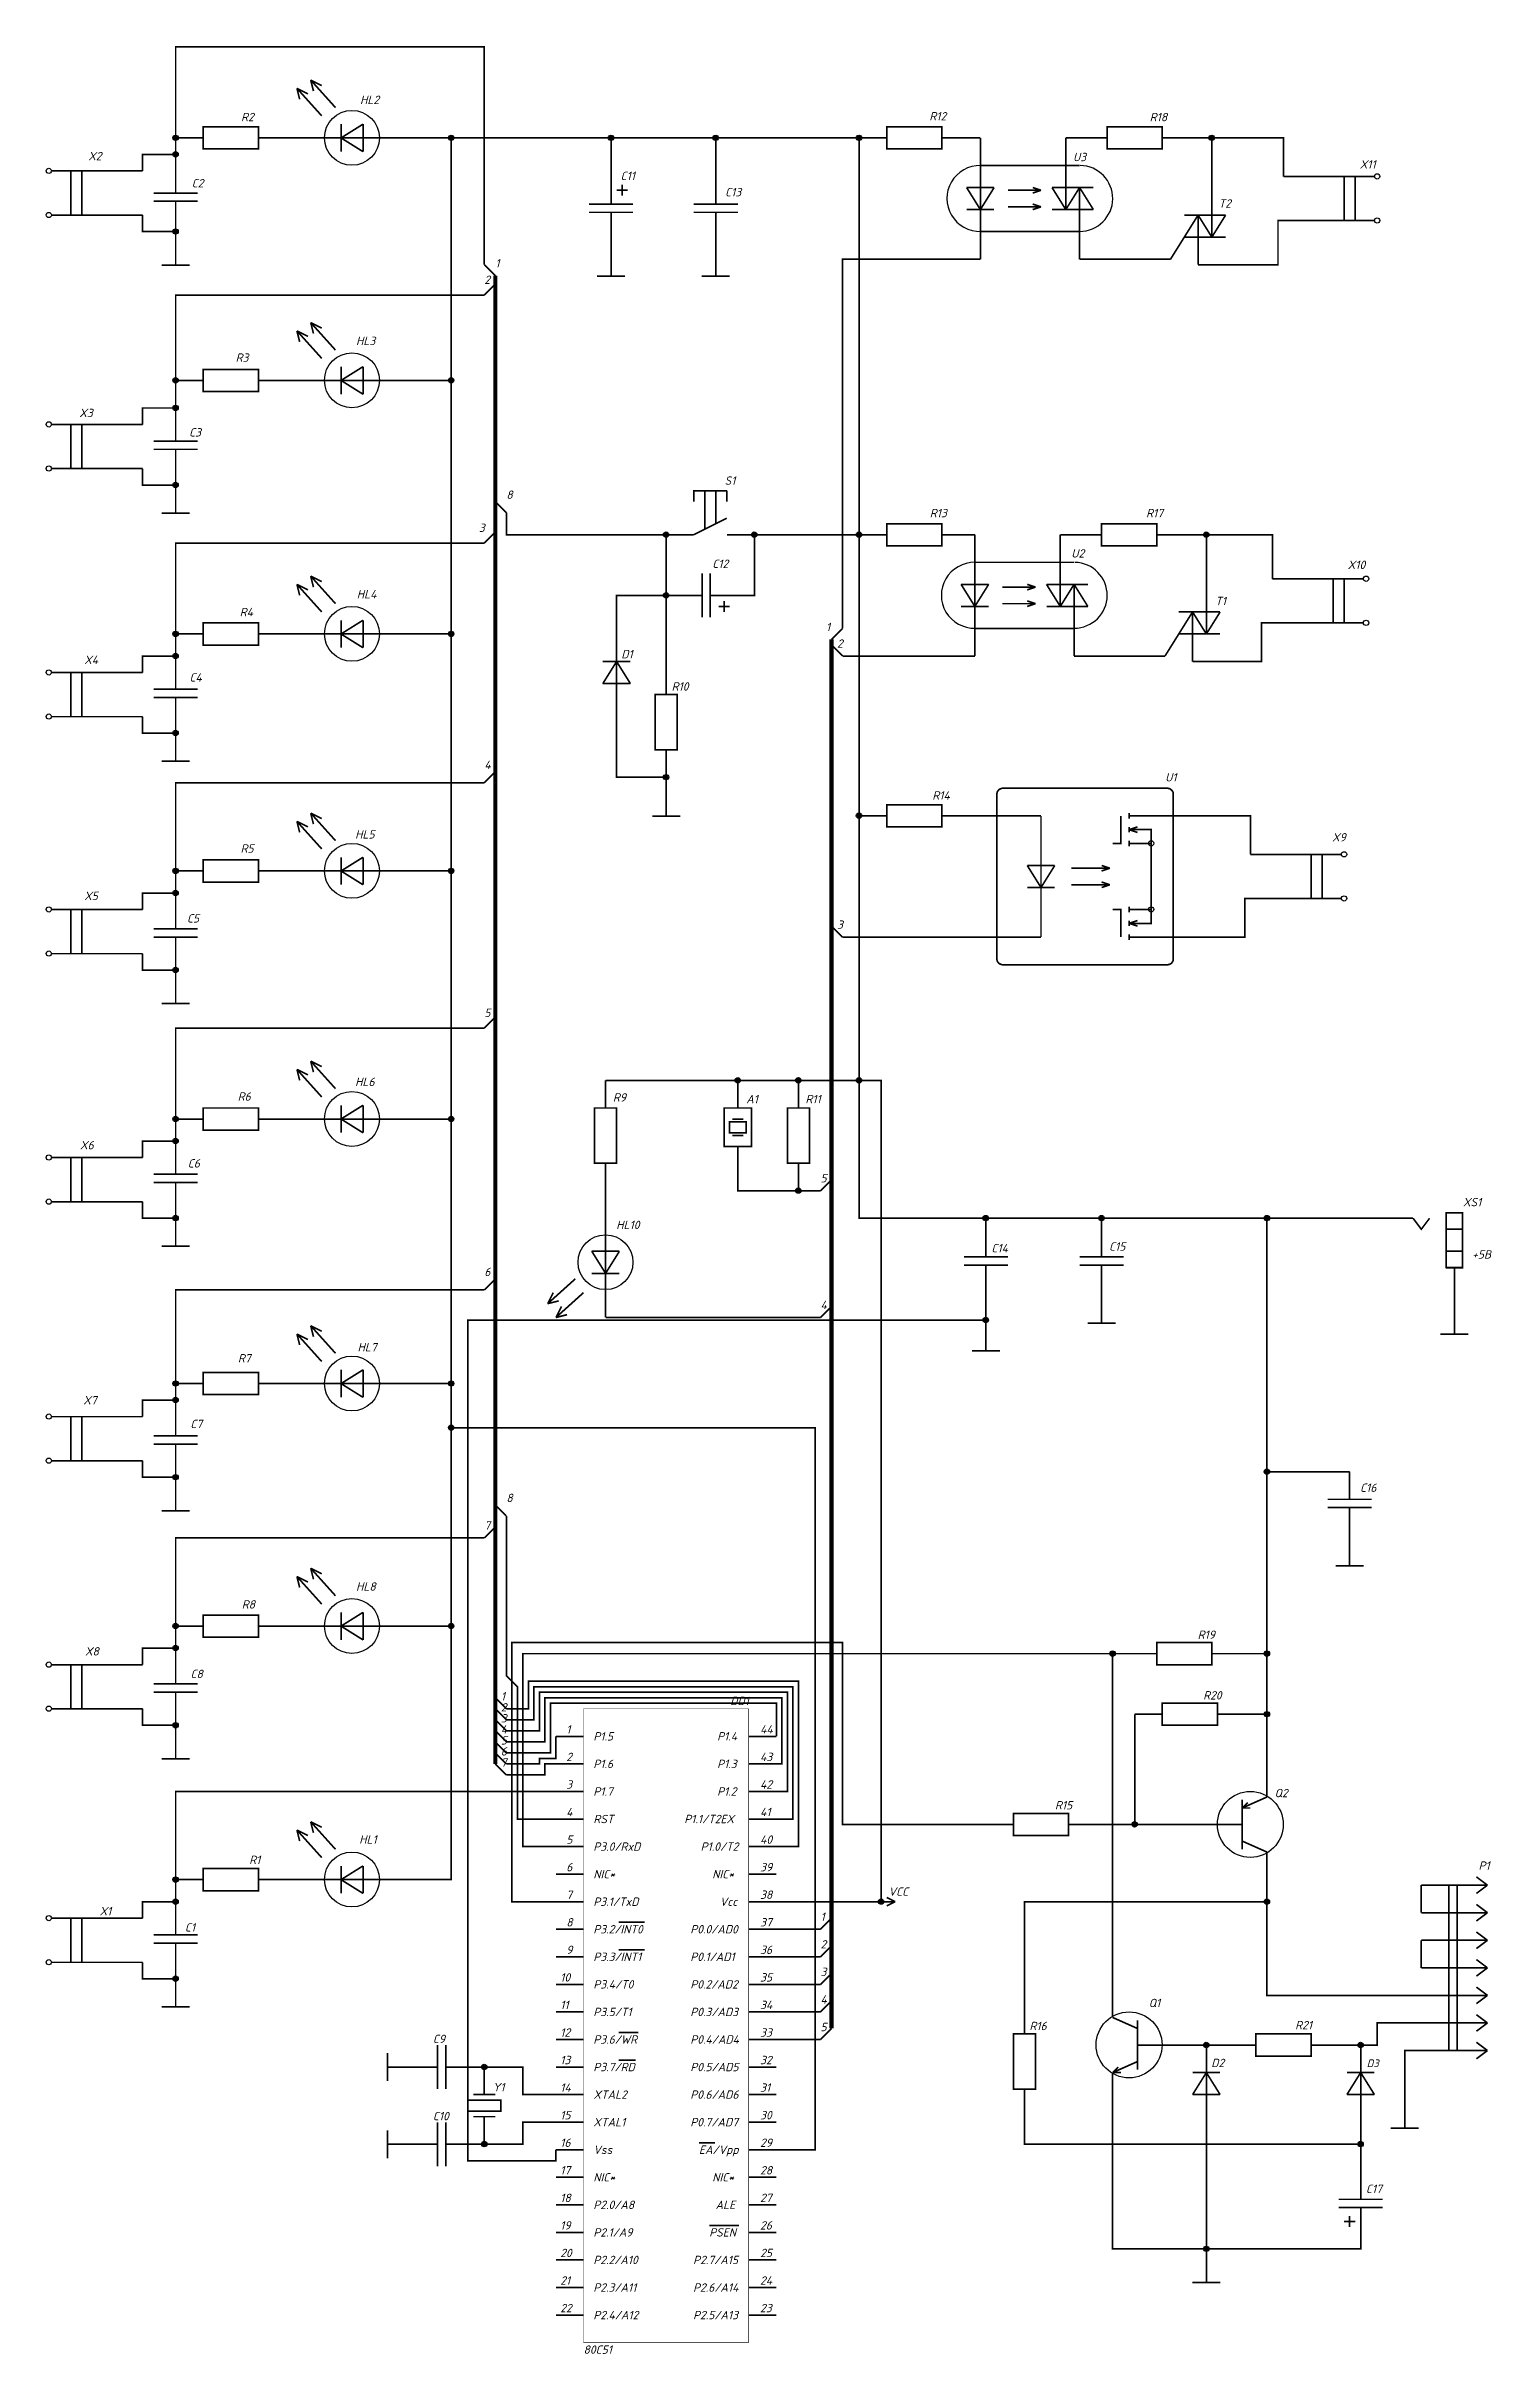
# Model space of a CAD drawing. Header units: millimetres. Extents: x 0 to 8800, y -367 to 2333.
# Drawn here: x 5013.2 to 5275.5, y 1348 to 1766.7 of the extents above; entities that cross this region are included whole.
import ezdxf

# ---------------------------------------------------------------- set-up
doc = ezdxf.new("R2010")
doc.units = ezdxf.units.MM
doc.header["$LTSCALE"] = 0.5
doc.layers.add('Sheet', color=255, linetype='Continuous')
doc.styles.get("Standard").update_dxf_attribs({"font": 'isocpeui.ttf', "width": 0.9})

msp = doc.modelspace()

# ---------------------------------------------------------------- texts
at = {"layer": 'Sheet'}
for s, height, p in [('R2', 1.524, (5048.54, 1753.05)), ('HL2', 1.524, (5070.13, 1756.17)), ('R12', 1.524, (5173.41, 1753.19)), ('R18', 1.524, (5213.39, 1753.04)), ('X2', 1.524, (5020.81, 1745.96)), ('U3', 1.524, (5199.47, 1745.79)), ('X11', 1.524, (5251.5, 1744.46)), ('C2', 1.524, (5039.58, 1741.05)), ('C11', 1.524, (5117.39, 1742.38)), ('C13', 1.524, (5136.35, 1739.42)), ('T2', 1.524, (5225.88, 1737.36)), ('2', 1.52, (5092.67, 1723.53)), ('1', 1.52, (5094.67, 1726.53)), ('HL3', 1.524, (5069.4, 1712.44)), ('R3', 1.524, (5047.55, 1709.4)), ('X3', 1.524, (5019.18, 1699.36)), ('C3', 1.524, (5039.1, 1695.84)), ('S1', 1.524, (5136.26, 1687.09)), ('8', 1.52, (5096.67, 1684.53)), ('3', 1.52, (5091.67, 1678.53)), ('R13', 1.524, (5173.49, 1681.19)), ('R17', 1.524, (5212.74, 1681.19)), ('U2', 1.524, (5199.16, 1673.88)), ('C12', 1.524, (5134.03, 1672)), ('X10', 1.524, (5249.31, 1671.8)), ('HL4', 1.524, (5069.53, 1666.46)), ('T1', 1.524, (5225.28, 1665.24)), ('R4', 1.524, (5048.29, 1663.24)), ('1', 1.52, (5154.67, 1660.53)), ('2', 1.52, (5156.67, 1657.53)), ('X4', 1.524, (5020.07, 1654.57)), ('D1', 1.524, (5117.52, 1655.6)), ('C4', 1.524, (5039.17, 1651.38)), ('R10', 1.524, (5126.65, 1649.74)), ('4', 1.52, (5092.67, 1635.53)), ('U1', 1.524, (5216.19, 1633.25)), ('R14', 1.524, (5173.95, 1629.97)), ('R5', 1.524, (5048.44, 1620.34)), ('HL5', 1.524, (5069.23, 1622.9)), ('X9', 1.524, (5246.48, 1622.37)), ('X5', 1.524, (5020.06, 1611.74)), ('C5', 1.524, (5038.72, 1607.66)), ('3', 1.52, (5156.67, 1606.53)), ('5', 1.52, (5092.67, 1590.53)), ('HL6', 1.524, (5069.23, 1578)), ('R6', 1.524, (5047.92, 1575.34)), ('R9', 1.524, (5116, 1575.18)), ('A1', 1.524, (5140.18, 1574.88)), ('R11', 1.524, (5150.93, 1574.88)), ('X6', 1.524, (5019.32, 1566.52)), ('C6', 1.524, (5038.86, 1563.21)), ('5', 1.52, (5153.67, 1560.53)), ('XS1', 1.524, (5270.22, 1556.18)), ('HL10', 1.524, (5116.6, 1552.04)), ('C14', 1.524, (5184.67, 1547.83)), ('C15', 1.524, (5206.01, 1548.13)), ('6', 1.52, (5092.67, 1543.53)), ('+5В', 1.524, (5271.89, 1546.69)), ('4', 1.52, (5153.67, 1537.53)), ('R7', 1.524, (5047.96, 1527.85)), ('HL7', 1.524, (5069.67, 1529.85)), ('X7', 1.524, (5019.91, 1520.24)), ('C7', 1.524, (5039.34, 1515.94)), ('8', 1.52, (5096.67, 1502.53)), ('C16', 1.524, (5251.56, 1504.37)), ('7', 1.52, (5092.67, 1497.53)), ('HL8', 1.524, (5069.4, 1486.44)), ('R8', 1.524, (5048.66, 1483.2)), ('R19', 1.524, (5222.09, 1477.7)), ('X8', 1.524, (5020.21, 1474.68)), ('C8', 1.524, (5039.36, 1470.59)), ('2', 1.52, (5095.67, 1464.53)), ('1', 1.52, (5095.67, 1466.53)), ('DD1', 1.524, (5137.29, 1465.68)), ('R20', 1.524, (5223.09, 1466.7)), ('3', 1.52, (5095.67, 1462.53)), ('4', 1.52, (5095.67, 1460.53)), ('1', 1.52, (5107.54, 1460.53)), ('44', 1.524, (5142.7, 1460.53)), ('5', 1.52, (5095.67, 1458.53)), ('6', 1.52, (5095.67, 1456.53)), ('2', 1.52, (5107.54, 1455.53)), ('P1.5', 1.524, (5112.45, 1459.26)), ('P1.4', 1.524, (5134.91, 1459.26)), ('43', 1.524, (5142.7, 1455.53)), ('7', 1.52, (5095.67, 1454.53)), ('P1.6', 1.524, (5112.45, 1454.26)), ('P1.3', 1.524, (5134.91, 1454.26)), ('3', 1.52, (5107.54, 1450.53)), ('P1.7', 1.524, (5112.45, 1449.26)), ('P1.2', 1.524, (5134.91, 1449.26)), ('42', 1.524, (5142.7, 1450.53)), ('Q2', 1.524, (5236.05, 1448.97)), ('4', 1.52, (5107.54, 1445.53)), ('RST', 1.524, (5112.45, 1444.26)), ('P1.1/T2EX', 1.524, (5128.94, 1444.26)), ('41', 1.524, (5142.7, 1445.53)), ('R15', 1.524, (5196.2, 1446.76)), ('HL1', 1.524, (5069.97, 1440.55)), ('5', 1.52, (5107.54, 1440.53)), ('P3.0/RxD', 1.524, (5112.45, 1439.26)), ('P1.0/T2', 1.524, (5131.91, 1439.26)), ('40', 1.524, (5142.7, 1440.53)), ('R1', 1.524, (5050.01, 1436.85)), ('6', 1.52, (5107.54, 1435.53)), ('39', 1.524, (5142.7, 1435.53)), ('P1', 1.524, (5273.06, 1435.81)), ('7', 1.52, (5107.54, 1430.53)), ('NIC*', 1.524, (5112.45, 1434.26)), ('NIC*', 1.524, (5134.02, 1434.26)), ('38', 1.524, (5142.7, 1430.53)), ('VCC', 1.524, (5166, 1431.09)), ('X1', 1.524, (5022.86, 1427.55)), ('P3.1/TxD', 1.524, (5112.45, 1429.26)), ('Vcc', 1.524, (5135.38, 1429.26)), ('1', 1.52, (5153.67, 1426.53)), ('C1', 1.524, (5038.34, 1424.59)), ('8', 1.52, (5107.54, 1425.53)), ('P3.2/INT0', 1.524, (5112.45, 1424.26)), ('P0.0/AD0', 1.524, (5130.04, 1424.26)), ('37', 1.524, (5142.7, 1425.53)), ('9', 1.52, (5107.54, 1420.53)), ('P3.3/INT1', 1.524, (5112.45, 1419.26)), ('P0.1/AD1', 1.524, (5130.04, 1419.26)), ('36', 1.524, (5142.7, 1420.53)), ('2', 1.52, (5153.67, 1421.53)), ('10', 1.524, (5106.44, 1415.53)), ('P3.4/T0', 1.524, (5112.45, 1414.26)), ('P0.2/AD2', 1.524, (5130.04, 1414.26)), ('35', 1.524, (5142.7, 1415.53)), ('3', 1.52, (5153.67, 1416.53)), ('11', 1.524, (5106.44, 1410.53)), ('34', 1.524, (5142.7, 1410.53)), ('4', 1.52, (5153.67, 1411.53)), ('Q1', 1.524, (5213.21, 1410.89)), ('12', 1.524, (5106.44, 1405.53)), ('P3.5/T1', 1.524, (5112.45, 1409.26)), ('P0.3/AD3', 1.524, (5130.04, 1409.26)), ('33', 1.524, (5142.7, 1405.53)), ('5', 1.52, (5153.67, 1406.53)), ('R16', 1.524, (5191.57, 1406.71)), ('R21', 1.524, (5239.78, 1406.86)), ('C9', 1.524, (5083.33, 1404.36)), ('P3.6/WR', 1.524, (5112.45, 1404.26)), ('P0.4/AD4', 1.524, (5130.04, 1404.26)), ('13', 1.524, (5106.44, 1400.53)), ('P3.7/RD', 1.524, (5112.45, 1399.26)), ('P0.5/AD5', 1.524, (5130.04, 1399.26)), ('32', 1.524, (5142.7, 1400.53)), ('D2', 1.524, (5224.55, 1400)), ('D3', 1.4, (5252.76, 1400)), ('Y1', 1.524, (5094.2, 1395.6)), ('14', 1.524, (5106.44, 1395.53)), ('XTAL2', 1.524, (5112.45, 1394.26)), ('P0.6/AD6', 1.524, (5130.04, 1394.26)), ('31', 1.524, (5142.7, 1395.53)), ('C10', 1.524, (5083.33, 1390.36)), ('15', 1.524, (5106.44, 1390.53)), ('XTAL1', 1.524, (5112.45, 1389.26)), ('P0.7/AD7', 1.524, (5130.04, 1389.26)), ('30', 1.524, (5142.7, 1390.53)), ('16', 1.524, (5106.44, 1385.53)), ('29', 1.524, (5142.7, 1385.53)), ('17', 1.524, (5106.44, 1380.53)), ('Vss', 1.524, (5112.45, 1384.26)), ('EA/Vpp', 1.524, (5131.61, 1384.26)), ('28', 1.524, (5142.7, 1380.53)), ('NIC*', 1.524, (5112.45, 1379.26)), ('NIC*', 1.524, (5134.02, 1379.26)), ('C17', 1.524, (5252.62, 1377.17)), ('18', 1.524, (5106.44, 1375.53)), ('P2.0/A8', 1.524, (5112.45, 1374.26)), ('ALE', 1.524, (5134.62, 1374.26)), ('27', 1.524, (5142.7, 1375.53)), ('19', 1.524, (5106.44, 1370.53)), ('P2.1/A9', 1.524, (5112.45, 1369.26)), ('PSEN', 1.524, (5133.47, 1369.26)), ('26', 1.524, (5142.7, 1370.53)), ('20', 1.524, (5106.44, 1365.53)), ('P2.2/A10', 1.524, (5112.45, 1364.26)), ('P2.7/A15', 1.524, (5130.55, 1364.26)), ('25', 1.524, (5142.7, 1365.53)), ('21', 1.524, (5106.44, 1360.53)), ('P2.3/A11', 1.524, (5112.45, 1359.26)), ('P2.6/A14', 1.524, (5130.55, 1359.26)), ('24', 1.524, (5142.7, 1360.53)), ('22', 1.524, (5106.44, 1355.53)), ('23', 1.524, (5142.7, 1355.53)), ('P2.4/A12', 1.524, (5112.45, 1354.26)), ('P2.5/A13', 1.524, (5130.55, 1354.26)), ('80C51', 1.524, (5110.67, 1347.99))]:
    msp.add_text(s, height=height, dxfattribs=at).set_placement(p)

# ---------------------------------------------------------------- linework, layer by layer
at = {"layer": 'Sheet'}
for points, const_width in [([(5092.67, 1727.02), (5092.67, 1766.52), (5036.67, 1766.52), (5036.67, 1745.02)], 0.3), ([(5063.17, 1754.02), (5058.67, 1759.02)], 0.3), ([(5058.67, 1759.02), (5059.17, 1757.02), (5059.17, 1757.02)], 0.3), ([(5058.67, 1759.02), (5060.67, 1758.02)], 0.3), ([(5065.67, 1755.52), (5061.17, 1760.52)], 0.3), ([(5061.17, 1760.52), (5061.67, 1758.52), (5061.67, 1758.52)], 0.3), ([(5061.17, 1760.52), (5063.17, 1759.52)], 0.3), ([(5041.67, 1750.02), (5036.67, 1750.02)], 0.3), ([(5051.67, 1752.02), (5041.67, 1752.02), (5041.67, 1748.02), (5051.67, 1748.02), (5051.67, 1752.02)], 0.3), ([(5051.67, 1750.02), (5056.67, 1750.02)], 0.3), ([(5056.67, 1750.02), (5058.67, 1750.02)], 0.3), ([(5063.67, 1750.02), (5058.67, 1750.02)], 0.3), ([(5066.67, 1750.02), (5063.67, 1750.02)], 0.3), ([(5066.67, 1752.52), (5066.67, 1747.52)], 0.3), ([(5066.67, 1750.02), (5070.67, 1752.52), (5070.67, 1752.52)], 0.3), ([(5070.67, 1750.02), (5066.67, 1750.02)], 0.3), ([(5066.67, 1750.02), (5070.67, 1747.52), (5070.67, 1747.52)], 0.3), ([(5070.67, 1747.52), (5070.67, 1752.52)], 0.3), ([(5070.67, 1750.02), (5073.67, 1750.02)], 0.3), ([(5073.67, 1750.02), (5078.67, 1750.02)], 0.3), ([(5078.67, 1750.02), (5086.67, 1750.02)], 0.3), ([(5086.67, 1750.02), (5086.67, 1705.02)], 0.3), ([(5086.67, 1750.02), (5160.67, 1750.02)], 0.3), ([(5115.67, 1750.02), (5115.67, 1743.02)], 0.3), ([(5134.67, 1743.02), (5134.67, 1750.02)], 0.3), ([(5165.67, 1750.02), (5160.67, 1750.02)], 0.3), ([(5160.67, 1750.02), (5160.67, 1678.02)], 0.3), ([(5175.67, 1752.02), (5165.67, 1752.02), (5165.67, 1748.02), (5175.67, 1748.02), (5175.67, 1752.02)], 0.3), ([(5175.67, 1750.02), (5180.67, 1750.02)], 0.3), ([(5180.67, 1750.02), (5182.67, 1750.02)], 0.3), ([(5182.67, 1745.02), (5182.67, 1750.02)], 0.3), ([(5198.17, 1750.02), (5200.67, 1750.02)], 0.3), ([(5198.17, 1745.02), (5198.17, 1750.02)], 0.3), ([(5205.67, 1750.02), (5200.67, 1750.02)], 0.3), ([(5215.67, 1752.02), (5205.67, 1752.02), (5205.67, 1748.02), (5215.67, 1748.02), (5215.67, 1752.02)], 0.3), ([(5215.67, 1750.02), (5220.67, 1750.02)], 0.3), ([(5224.67, 1741.02), (5224.67, 1750.02), (5220.67, 1750.02)], 0.3), ([(5237.67, 1743.02), (5237.67, 1750.02), (5224.67, 1750.02)], 0.3), ([(5030.67, 1744.02), (5030.67, 1747.02), (5036.67, 1747.02)], 0.3), ([(5014.17, 1744.02), (5025.67, 1744.02)], 0.3), ([(5017.67, 1744.02), (5017.67, 1736.02)], 0.3), ([(5019.67, 1736.02), (5019.67, 1744.02)], 0.3), ([(5025.67, 1744.02), (5030.67, 1744.02)], 0.3), ([(5036.67, 1740.02), (5036.67, 1745.02)], 0.3), ([(5115.67, 1738.02), (5115.67, 1743.02)], 0.3), ([(5134.67, 1738.02), (5134.67, 1743.02)], 0.3), ([(5182.67, 1745.02), (5182.67, 1733.02)], 0.3), ([(5182.67, 1745.02), (5200.67, 1745.02)], 0.3), ([(5198.17, 1737.02), (5198.17, 1745.02)], 0.3), ([(5242.67, 1743.02), (5237.67, 1743.02)], 0.3), ([(5254.17, 1743.02), (5242.67, 1743.02)], 0.3), ([(5248.67, 1743.02), (5248.67, 1735.02)], 0.3), ([(5250.67, 1735.02), (5250.67, 1743.02)], 0.3), ([(5040.67, 1740.02), (5032.67, 1740.02)], 0.3), ([(5040.67, 1738.52), (5032.67, 1738.52)], 0.3), ([(5036.67, 1738.52), (5036.67, 1733.52)], 0.3), ([(5119.67, 1738.02), (5111.67, 1738.02)], 0.3), ([(5116.67, 1740.52), (5118.67, 1740.52)], 0.3), ([(5117.67, 1739.52), (5117.67, 1741.52)], 0.3), ([(5138.67, 1738.02), (5130.67, 1738.02)], 0.3), ([(5180.17, 1741.02), (5185.17, 1741.02)], 0.3), ([(5182.67, 1737.02), (5180.17, 1741.02)], 0.3), ([(5182.67, 1737.02), (5185.17, 1741.02)], 0.3), ([(5187.67, 1740.52), (5193.67, 1740.52)], 0.3), ([(5193.67, 1737.52), (5187.67, 1737.52)], 0.3), ([(5193.67, 1740.52), (5192.17, 1741.02), (5192.17, 1741.02)], 0.3), ([(5193.67, 1740.52), (5192.17, 1740.02)], 0.3), ([(5193.67, 1737.52), (5192.17, 1738.02), (5192.17, 1738.02)], 0.3), ([(5193.67, 1737.52), (5192.17, 1737.02)], 0.3), ([(5198.17, 1737.02), (5195.67, 1741.02)], 0.3), ([(5198.17, 1741.02), (5195.67, 1741.02)], 0.3), ([(5198.17, 1741.02), (5203.17, 1741.02)], 0.3), ([(5200.67, 1741.02), (5198.17, 1737.02)], 0.3), ([(5200.67, 1741.02), (5203.17, 1737.02)], 0.3), ([(5200.67, 1733.02), (5200.67, 1741.02)], 0.3), ([(5224.67, 1736.02), (5224.67, 1741.02)], 0.3), ([(5014.17, 1736.02), (5025.67, 1736.02)], 0.3), ([(5025.67, 1736.02), (5030.67, 1736.02)], 0.3), ([(5030.67, 1736.02), (5030.67, 1733.02), (5036.67, 1733.02)], 0.3), ([(5036.67, 1733.52), (5036.67, 1731.02)], 0.3), ([(5119.67, 1736.52), (5111.67, 1736.52)], 0.3), ([(5115.67, 1736.52), (5115.67, 1731.52)], 0.3), ([(5138.67, 1736.52), (5130.67, 1736.52)], 0.3), ([(5134.67, 1736.52), (5134.67, 1731.52)], 0.3), ([(5180.17, 1737.02), (5185.17, 1737.02)], 0.3), ([(5198.17, 1737.02), (5195.67, 1737.02)], 0.3), ([(5198.17, 1737.02), (5203.17, 1737.02)], 0.3), ([(5219.67, 1736.02), (5224.67, 1736.02)], 0.3), ([(5222.17, 1736.02), (5219.67, 1732.02)], 0.3), ([(5222.17, 1736.02), (5222.17, 1732.02)], 0.3), ([(5222.17, 1736.02), (5224.67, 1732.02)], 0.3), ([(5237.67, 1735.02), (5236.67, 1735.02), (5236.67, 1727.02), (5222.17, 1727.02)], 0.3), ([(5224.67, 1732.02), (5227.17, 1736.02)], 0.3), ([(5224.67, 1732.02), (5224.67, 1736.02)], 0.3), ([(5224.67, 1736.02), (5227.17, 1736.02)], 0.3), ([(5242.67, 1735.02), (5237.67, 1735.02)], 0.3), ([(5254.17, 1735.02), (5242.67, 1735.02)], 0.3), ([(5036.67, 1731.02), (5036.67, 1726.96)], 0.3), ([(5115.67, 1731.52), (5115.67, 1729.02)], 0.3), ([(5115.67, 1729.02), (5115.67, 1724.96)], 0.3), ([(5134.67, 1729.02), (5134.67, 1731.52)], 0.3), ([(5134.67, 1729.02), (5134.67, 1724.96)], 0.3), ([(5182.67, 1733.02), (5200.67, 1733.02)], 0.3), ([(5182.67, 1733.02), (5182.67, 1728.02)], 0.3), ([(5200.67, 1733.02), (5200.67, 1728.02)], 0.3), ([(5219.67, 1732.02), (5217.17, 1728.02)], 0.3), ([(5219.67, 1732.02), (5224.67, 1732.02)], 0.3), ([(5222.17, 1732.02), (5222.17, 1727.02)], 0.3), ([(5224.67, 1732.02), (5227.17, 1732.02)], 0.3), ([(5034.13, 1726.96), (5039.21, 1726.96)], 0.3), ([(5094.67, 1725.02), (5092.67, 1727.02)], 0.3), ([(5094.67, 1455.02), (5094.67, 1725.02), (5094.67, 1725.02)], 0.749), ([(5113.13, 1724.96), (5118.21, 1724.96)], 0.3), ([(5132.13, 1724.96), (5137.21, 1724.96)], 0.3), ([(5157.67, 1661.02), (5157.67, 1728.02), (5182.67, 1728.02), (5182.67, 1728.02)], 0.3), ([(5212.17, 1728.02), (5200.67, 1728.02), (5200.67, 1728.02)], 0.3), ([(5217.17, 1728.02), (5212.17, 1728.02)], 0.3), ([(5036.67, 1700.02), (5036.67, 1721.52), (5092.67, 1721.52)], 0.3), ([(5092.67, 1721.52), (5094.67, 1723.52)], 0.3), ([(5065.67, 1711.52), (5061.17, 1716.52)], 0.3), ([(5061.17, 1716.52), (5061.67, 1714.52), (5061.67, 1714.52)], 0.3), ([(5061.17, 1716.52), (5063.17, 1715.52)], 0.3), ([(5063.17, 1710.02), (5058.67, 1715.02)], 0.3), ([(5058.67, 1715.02), (5059.17, 1713.02), (5059.17, 1713.02)], 0.3), ([(5058.67, 1715.02), (5060.67, 1714.02)], 0.3), ([(5066.67, 1708.52), (5066.67, 1703.52)], 0.3), ([(5066.67, 1706.02), (5070.67, 1708.52), (5070.67, 1708.52)], 0.3), ([(5070.67, 1703.52), (5070.67, 1708.52)], 0.3), ([(5041.67, 1706.02), (5036.67, 1706.02)], 0.3), ([(5051.67, 1708.02), (5041.67, 1708.02), (5041.67, 1704.02), (5051.67, 1704.02), (5051.67, 1708.02)], 0.3), ([(5051.67, 1706.02), (5056.67, 1706.02)], 0.3), ([(5056.67, 1706.02), (5058.67, 1706.02)], 0.3), ([(5063.67, 1706.02), (5058.67, 1706.02)], 0.3), ([(5066.67, 1706.02), (5063.67, 1706.02)], 0.3), ([(5070.67, 1706.02), (5066.67, 1706.02)], 0.3), ([(5066.67, 1706.02), (5070.67, 1703.52), (5070.67, 1703.52)], 0.3), ([(5070.67, 1706.02), (5073.67, 1706.02)], 0.3), ([(5073.67, 1706.02), (5078.67, 1706.02)], 0.3), ([(5078.67, 1706.02), (5086.67, 1706.02)], 0.3), ([(5086.67, 1705.02), (5086.67, 1660.02)], 0.3), ([(5030.67, 1698.02), (5030.67, 1701.02), (5036.67, 1701.02)], 0.3), ([(5036.67, 1695.02), (5036.67, 1700.02)], 0.3), ([(5014.17, 1698.02), (5025.67, 1698.02)], 0.3), ([(5017.67, 1698.02), (5017.67, 1690.02)], 0.3), ([(5019.67, 1690.02), (5019.67, 1698.02)], 0.3), ([(5025.67, 1698.02), (5030.67, 1698.02)], 0.3), ([(5040.67, 1695.02), (5032.67, 1695.02)], 0.3), ([(5040.67, 1693.52), (5032.67, 1693.52)], 0.3), ([(5036.67, 1693.52), (5036.67, 1688.52)], 0.3), ([(5014.17, 1690.02), (5025.67, 1690.02)], 0.3), ([(5025.67, 1690.02), (5030.67, 1690.02)], 0.3), ([(5030.67, 1690.02), (5030.67, 1687.02), (5036.67, 1687.02)], 0.3), ([(5036.67, 1688.52), (5036.67, 1686.02)], 0.3), ([(5036.67, 1686.02), (5036.67, 1681.96)], 0.3), ([(5094.67, 1684.02), (5096.67, 1682.02)], 0.3), ([(5136.67, 1686.02), (5130.67, 1686.02), (5130.67, 1684.02)], 0.3), ([(5132.67, 1686.02), (5132.67, 1679.02)], 0.3), ([(5134.67, 1686.02), (5134.67, 1680.02)], 0.3), ([(5136.67, 1686.02), (5136.67, 1684.02)], 0.3), ([(5034.13, 1681.96), (5039.21, 1681.96)], 0.3), ([(5096.67, 1682.02), (5096.67, 1682.02), (5096.67, 1678.02), (5125.67, 1678.02), (5125.67, 1667.02)], 0.3), ([(5136.67, 1681.02), (5130.67, 1678.02), (5130.67, 1678.02)], 0.3), ([(5175.67, 1680.02), (5165.67, 1680.02), (5165.67, 1676.02), (5175.67, 1676.02), (5175.67, 1680.02)], 0.3), ([(5214.67, 1680.02), (5204.67, 1680.02), (5204.67, 1676.02), (5214.67, 1676.02), (5214.67, 1680.02)], 0.3), ([(5036.67, 1655.02), (5036.67, 1676.52), (5092.67, 1676.52)], 0.3), ([(5092.67, 1676.52), (5094.67, 1678.52)], 0.3), ([(5130.67, 1678.02), (5125.67, 1678.02)], 0.3), ([(5136.67, 1678.02), (5141.67, 1678.02)], 0.3), ([(5160.67, 1678.02), (5141.67, 1678.02), (5141.67, 1667.02), (5138.67, 1667.02)], 0.3), ([(5165.67, 1678.02), (5160.67, 1678.02)], 0.3), ([(5160.67, 1678.02), (5160.67, 1627.02)], 0.3), ([(5175.67, 1678.02), (5180.67, 1678.02)], 0.3), ([(5180.67, 1678.02), (5181.67, 1678.02)], 0.3), ([(5181.67, 1673.02), (5181.67, 1678.02)], 0.3), ([(5197.17, 1678.02), (5199.67, 1678.02)], 0.3), ([(5197.17, 1673.02), (5197.17, 1678.02)], 0.3), ([(5204.67, 1678.02), (5199.67, 1678.02)], 0.3), ([(5214.67, 1678.02), (5219.67, 1678.02)], 0.3), ([(5223.67, 1669.02), (5223.67, 1678.02), (5219.67, 1678.02)], 0.3), ([(5235.67, 1670.02), (5235.67, 1678.02), (5223.67, 1678.02)], 0.3), ([(5065.67, 1665.52), (5061.17, 1670.52)], 0.3), ([(5061.17, 1670.52), (5061.67, 1668.52), (5061.67, 1668.52)], 0.3), ([(5061.17, 1670.52), (5063.17, 1669.52)], 0.3), ([(5132.17, 1663.02), (5132.17, 1671.02)], 0.3), ([(5133.67, 1663.02), (5133.67, 1671.02)], 0.3), ([(5181.67, 1673.02), (5181.67, 1661.02)], 0.3), ([(5181.67, 1673.02), (5199.67, 1673.02)], 0.3), ([(5197.17, 1665.02), (5197.17, 1673.02)], 0.3), ([(5063.17, 1664.02), (5058.67, 1669.02)], 0.3), ([(5058.67, 1669.02), (5059.17, 1667.02), (5059.17, 1667.02)], 0.3), ([(5058.67, 1669.02), (5060.67, 1668.02)], 0.3), ([(5116.67, 1660.02), (5116.67, 1667.02), (5116.67, 1667.02), (5125.67, 1667.02)], 0.3), ([(5125.67, 1667.02), (5127.17, 1667.02)], 0.3), ([(5125.67, 1667.02), (5125.67, 1667.02)], 0.3), ([(5125.67, 1654.02), (5125.67, 1667.02)], 0.3), ([(5125.67, 1667.02), (5125.67, 1667.02)], 0.3), ([(5132.17, 1667.02), (5127.17, 1667.02)], 0.3), ([(5133.67, 1667.02), (5138.67, 1667.02)], 0.3), ([(5179.17, 1669.02), (5184.17, 1669.02)], 0.3), ([(5181.67, 1665.02), (5179.17, 1669.02)], 0.3), ([(5181.67, 1665.02), (5184.17, 1669.02)], 0.3), ([(5186.67, 1668.52), (5192.67, 1668.52)], 0.3), ([(5192.67, 1668.52), (5191.17, 1669.02), (5191.17, 1669.02)], 0.3), ([(5192.67, 1668.52), (5191.17, 1668.02)], 0.3), ([(5197.17, 1665.02), (5194.67, 1669.02)], 0.3), ([(5197.17, 1669.02), (5194.67, 1669.02)], 0.3), ([(5197.17, 1669.02), (5202.17, 1669.02)], 0.3), ([(5199.67, 1669.02), (5197.17, 1665.02)], 0.3), ([(5199.67, 1669.02), (5202.17, 1665.02)], 0.3), ([(5199.67, 1661.02), (5199.67, 1669.02)], 0.3), ([(5223.67, 1664.02), (5223.67, 1669.02)], 0.3), ([(5240.67, 1670.02), (5235.67, 1670.02)], 0.3), ([(5252.17, 1670.02), (5240.67, 1670.02)], 0.3), ([(5246.67, 1670.02), (5246.67, 1662.02)], 0.3), ([(5248.67, 1662.02), (5248.67, 1670.02)], 0.3), ([(5051.67, 1662.02), (5041.67, 1662.02), (5041.67, 1658.02), (5051.67, 1658.02), (5051.67, 1662.02)], 0.3), ([(5066.67, 1662.52), (5066.67, 1657.52)], 0.3), ([(5066.67, 1660.02), (5070.67, 1662.52), (5070.67, 1662.52)], 0.3), ([(5070.67, 1657.52), (5070.67, 1662.52)], 0.3), ([(5135.17, 1665.02), (5137.17, 1665.02)], 0.3), ([(5136.17, 1666.02), (5136.17, 1664.02)], 0.3), ([(5179.17, 1665.02), (5184.17, 1665.02)], 0.3), ([(5192.67, 1665.52), (5186.67, 1665.52)], 0.3), ([(5192.67, 1665.52), (5191.17, 1666.02), (5191.17, 1666.02)], 0.3), ([(5192.67, 1665.52), (5191.17, 1665.02)], 0.3), ([(5197.17, 1665.02), (5194.67, 1665.02)], 0.3), ([(5197.17, 1665.02), (5202.17, 1665.02)], 0.3), ([(5218.67, 1664.02), (5223.67, 1664.02)], 0.3), ([(5221.17, 1664.02), (5218.67, 1660.02)], 0.3), ([(5221.17, 1664.02), (5221.17, 1660.02)], 0.3), ([(5221.17, 1664.02), (5223.67, 1660.02)], 0.3), ([(5235.67, 1662.02), (5233.67, 1662.02), (5233.67, 1655.02), (5221.17, 1655.02)], 0.3), ([(5223.67, 1660.02), (5226.17, 1664.02)], 0.3), ([(5223.67, 1660.02), (5223.67, 1664.02)], 0.3), ([(5223.67, 1664.02), (5226.17, 1664.02)], 0.3), ([(5240.67, 1662.02), (5235.67, 1662.02)], 0.3), ([(5252.17, 1662.02), (5240.67, 1662.02)], 0.3), ([(5041.67, 1660.02), (5036.67, 1660.02)], 0.3), ([(5051.67, 1660.02), (5056.67, 1660.02)], 0.3), ([(5056.67, 1660.02), (5058.67, 1660.02)], 0.3), ([(5063.67, 1660.02), (5058.67, 1660.02)], 0.3), ([(5066.67, 1660.02), (5063.67, 1660.02)], 0.3), ([(5070.67, 1660.02), (5066.67, 1660.02)], 0.3), ([(5066.67, 1660.02), (5070.67, 1657.52), (5070.67, 1657.52)], 0.3), ([(5070.67, 1660.02), (5073.67, 1660.02)], 0.3), ([(5073.67, 1660.02), (5078.67, 1660.02)], 0.3), ([(5086.67, 1660.02), (5078.67, 1660.02)], 0.3), ([(5086.67, 1616.52), (5086.67, 1660.02)], 0.3), ([(5116.67, 1655.02), (5116.67, 1660.02)], 0.3), ([(5155.67, 1407.02), (5155.67, 1659.02)], 0.749), ([(5157.67, 1661.02), (5155.67, 1659.02)], 0.3), ([(5155.67, 1658.02), (5157.67, 1656.02)], 0.3), ([(5181.67, 1661.02), (5199.67, 1661.02)], 0.3), ([(5181.67, 1661.02), (5181.67, 1656.02)], 0.3), ([(5199.67, 1661.02), (5199.67, 1656.02)], 0.3), ([(5218.67, 1660.02), (5216.17, 1656.02)], 0.3), ([(5218.67, 1660.02), (5223.67, 1660.02)], 0.3), ([(5221.17, 1660.02), (5221.17, 1655.02)], 0.3), ([(5223.67, 1660.02), (5226.17, 1660.02)], 0.3), ([(5030.67, 1653.02), (5030.67, 1656.02), (5036.67, 1656.02)], 0.3), ([(5036.67, 1650.02), (5036.67, 1655.02)], 0.3), ([(5114.17, 1655.02), (5119.17, 1655.02)], 0.3), ([(5116.67, 1655.02), (5114.17, 1651.02), (5114.17, 1651.02)], 0.3), ([(5116.67, 1651.02), (5116.67, 1655.02)], 0.3), ([(5119.17, 1651.02), (5116.67, 1655.02)], 0.3), ([(5125.67, 1649.02), (5125.67, 1654.02)], 0.3), ([(5157.67, 1656.02), (5157.67, 1656.02), (5181.67, 1656.02)], 0.3), ([(5211.17, 1656.02), (5199.67, 1656.02), (5199.67, 1656.02)], 0.3), ([(5216.17, 1656.02), (5211.17, 1656.02)], 0.3), ([(5014.17, 1653.02), (5025.67, 1653.02)], 0.3), ([(5017.67, 1653.02), (5017.67, 1645.02)], 0.3), ([(5019.67, 1645.02), (5019.67, 1653.02)], 0.3), ([(5025.67, 1653.02), (5030.67, 1653.02)], 0.3), ([(5040.67, 1650.02), (5032.67, 1650.02)], 0.3), ([(5114.17, 1651.02), (5119.17, 1651.02)], 0.3), ([(5116.67, 1651.02), (5116.67, 1646.02)], 0.3), ([(5040.67, 1648.52), (5032.67, 1648.52)], 0.3), ([(5036.67, 1648.52), (5036.67, 1643.52)], 0.3), ([(5125.67, 1634.02), (5116.67, 1634.02), (5116.67, 1646.02)], 0.3), ([(5123.67, 1649.02), (5123.67, 1639.02), (5127.67, 1639.02), (5127.67, 1649.02), (5123.67, 1649.02)], 0.3), ([(5014.17, 1645.02), (5025.67, 1645.02)], 0.3), ([(5025.67, 1645.02), (5030.67, 1645.02)], 0.3), ([(5030.67, 1645.02), (5030.67, 1642.02), (5036.67, 1642.02)], 0.3), ([(5036.67, 1643.52), (5036.67, 1641.02)], 0.3), ([(5034.13, 1636.96), (5039.21, 1636.96)], 0.3), ([(5036.67, 1641.02), (5036.67, 1636.96)], 0.3), ([(5125.67, 1639.02), (5125.67, 1634.02)], 0.3), ([(5036.67, 1611.52), (5036.67, 1633.02), (5092.67, 1633.02)], 0.3), ([(5092.67, 1633.02), (5094.67, 1635.02)], 0.3), ([(5125.67, 1634.02), (5125.67, 1631.02)], 0.3), ([(5125.67, 1631.02), (5125.67, 1626.96)], 0.3), ([(5175.67, 1629.02), (5165.67, 1629.02), (5165.67, 1625.02), (5175.67, 1625.02), (5175.67, 1629.02)], 0.3), ([(5185.67, 1631.02), (5185.67, 1631.07), (5185.68, 1631.11), (5185.69, 1631.16), (5185.69, 1631.21), (5185.71, 1631.25), (5185.72, 1631.3), (5185.74, 1631.34), (5185.76, 1631.39), (5185.78, 1631.43), (5185.8, 1631.47), (5185.83, 1631.51), (5185.86, 1631.56), (5185.89, 1631.6), (5185.92, 1631.63), (5185.95, 1631.67), (5185.99, 1631.71), (5186.02, 1631.74), (5186.06, 1631.77), (5186.1, 1631.81), (5186.14, 1631.83), (5186.18, 1631.86), (5186.22, 1631.89), (5186.26, 1631.91), (5186.31, 1631.93), (5186.35, 1631.95), (5186.39, 1631.97), (5186.44, 1631.98), (5186.49, 1632), (5186.53, 1632.01), (5186.58, 1632.01), (5186.63, 1632.02), (5186.67, 1632.02)], 0.3), ([(5185.67, 1601.02), (5185.67, 1631.02)], 0.3), ([(5186.67, 1632.02), (5216.67, 1632.02)], 0.3), ([(5216.67, 1632.02), (5216.72, 1632.02), (5216.77, 1632.01), (5216.81, 1632.01), (5216.86, 1632), (5216.9, 1631.98), (5216.95, 1631.97), (5217, 1631.95), (5217.04, 1631.93), (5217.08, 1631.91), (5217.13, 1631.89), (5217.17, 1631.86), (5217.21, 1631.83), (5217.25, 1631.81), (5217.29, 1631.77), (5217.32, 1631.74), (5217.36, 1631.71), (5217.39, 1631.67), (5217.43, 1631.63), (5217.46, 1631.6), (5217.49, 1631.56), (5217.52, 1631.51), (5217.54, 1631.47), (5217.56, 1631.43), (5217.59, 1631.39), (5217.61, 1631.34), (5217.62, 1631.3), (5217.64, 1631.25), (5217.65, 1631.21), (5217.66, 1631.16), (5217.67, 1631.11), (5217.67, 1631.07), (5217.67, 1631.02)], 0.3), ([(5217.67, 1601.02), (5217.67, 1631.02)], 0.3), ([(5063.17, 1621.02), (5058.67, 1626.02)], 0.3), ([(5058.67, 1626.02), (5059.17, 1624.02), (5059.17, 1624.02)], 0.3), ([(5058.67, 1626.02), (5060.67, 1625.02)], 0.3), ([(5065.67, 1622.52), (5061.17, 1627.52)], 0.3), ([(5061.17, 1627.52), (5061.67, 1625.52), (5061.67, 1625.52)], 0.3), ([(5061.17, 1627.52), (5063.17, 1626.52)], 0.3), ([(5123.13, 1626.96), (5128.21, 1626.96)], 0.3), ([(5165.67, 1627.02), (5160.67, 1627.02)], 0.3), ([(5160.67, 1627.02), (5160.67, 1579.02)], 0.3), ([(5175.67, 1627.02), (5180.67, 1627.02)], 0.3), ([(5185.67, 1627.02), (5180.67, 1627.02)], 0.3), ([(5185.67, 1627.02), (5193.67, 1627.02)], 0.3), ([(5193.67, 1627.02), (5193.67, 1605.02)], 0.3), ([(5208.17, 1627.02), (5208.17, 1622.02), (5206.67, 1622.02)], 0.3), ([(5209.67, 1627.52), (5209.67, 1626.52)], 0.3), ([(5209.67, 1627.02), (5217.67, 1627.02)], 0.3), ([(5209.67, 1625.02), (5209.67, 1624.02)], 0.3), ([(5209.67, 1624.52), (5211.17, 1625.02)], 0.3), ([(5213.67, 1622.02), (5213.67, 1624.52), (5209.67, 1624.52)], 0.3), ([(5209.67, 1624.52), (5211.17, 1624.02)], 0.3), ([(5217.67, 1627.02), (5222.67, 1627.02)], 0.3), ([(5231.67, 1620.02), (5231.67, 1627.02), (5222.67, 1627.02)], 0.3), ([(5209.67, 1622.52), (5209.67, 1621.52)], 0.3), ([(5209.67, 1622.02), (5213.67, 1622.02), (5213.67, 1610.02), (5209.67, 1610.02)], 0.3), ([(5041.67, 1617.02), (5036.67, 1617.02)], 0.3), ([(5051.67, 1619.02), (5041.67, 1619.02), (5041.67, 1615.02), (5051.67, 1615.02), (5051.67, 1619.02)], 0.3), ([(5051.67, 1617.02), (5056.67, 1617.02)], 0.3), ([(5056.67, 1617.02), (5058.67, 1617.02)], 0.3), ([(5063.67, 1617.02), (5058.67, 1617.02)], 0.3), ([(5066.67, 1617.02), (5063.67, 1617.02)], 0.3), ([(5066.67, 1619.52), (5066.67, 1614.52)], 0.3), ([(5066.67, 1617.02), (5070.67, 1619.52), (5070.67, 1619.52)], 0.3), ([(5070.67, 1617.02), (5066.67, 1617.02)], 0.3), ([(5066.67, 1617.02), (5070.67, 1614.52), (5070.67, 1614.52)], 0.3), ([(5070.67, 1614.52), (5070.67, 1619.52)], 0.3), ([(5070.67, 1617.02), (5073.67, 1617.02)], 0.3), ([(5073.67, 1617.02), (5078.67, 1617.02)], 0.3), ([(5078.67, 1617.02), (5086.67, 1617.02)], 0.3), ([(5086.67, 1572.02), (5086.67, 1616.52)], 0.3), ([(5191.17, 1618.02), (5196.17, 1618.02)], 0.3), ([(5193.67, 1614.02), (5191.17, 1618.02), (5191.17, 1618.02)], 0.3), ([(5193.67, 1614.02), (5196.17, 1618.02), (5196.17, 1618.02)], 0.3), ([(5199.17, 1617.52), (5206.17, 1617.52)], 0.3), ([(5206.17, 1617.52), (5204.67, 1618.02), (5204.67, 1618.02)], 0.3), ([(5206.17, 1617.52), (5204.67, 1617.02)], 0.3), ([(5236.67, 1620.02), (5231.67, 1620.02)], 0.3), ([(5248.17, 1620.02), (5236.67, 1620.02)], 0.3), ([(5242.67, 1620.02), (5242.67, 1612.02)], 0.3), ([(5244.67, 1612.02), (5244.67, 1620.02)], 0.3), ([(5030.67, 1610.02), (5030.67, 1613.02), (5036.67, 1613.02)], 0.3), ([(5191.17, 1614.02), (5196.17, 1614.02)], 0.3), ([(5206.17, 1614.52), (5199.17, 1614.52)], 0.3), ([(5206.17, 1614.52), (5204.67, 1615.02), (5204.67, 1615.02)], 0.3), ([(5206.17, 1614.52), (5204.67, 1614.02)], 0.3), ([(5231.67, 1612.02), (5230.67, 1612.02), (5230.67, 1605.02), (5222.67, 1605.02)], 0.3), ([(5236.67, 1612.02), (5231.67, 1612.02)], 0.3), ([(5248.17, 1612.02), (5236.67, 1612.02)], 0.3), ([(5014.17, 1610.02), (5025.67, 1610.02)], 0.3), ([(5017.67, 1610.02), (5017.67, 1602.02)], 0.3), ([(5019.67, 1602.02), (5019.67, 1610.02)], 0.3), ([(5025.67, 1610.02), (5030.67, 1610.02)], 0.3), ([(5036.67, 1606.52), (5036.67, 1611.52)], 0.3), ([(5208.17, 1605.02), (5208.17, 1610.02), (5206.67, 1610.02)], 0.3), ([(5209.67, 1609.52), (5209.67, 1610.52)], 0.3), ([(5213.67, 1610.02), (5213.67, 1607.52), (5209.67, 1607.52)], 0.3), ([(5209.67, 1607.02), (5209.67, 1608.02)], 0.3), ([(5209.67, 1607.52), (5211.17, 1608.02)], 0.3), ([(5040.67, 1606.52), (5032.67, 1606.52)], 0.3), ([(5040.67, 1605.02), (5032.67, 1605.02)], 0.3), ([(5036.67, 1605.02), (5036.67, 1600.02)], 0.3), ([(5155.67, 1607.02), (5157.67, 1605.02)], 0.3), ([(5180.67, 1605.02), (5157.67, 1605.02), (5157.67, 1605.02)], 0.3), ([(5185.67, 1605.02), (5180.67, 1605.02)], 0.3), ([(5185.67, 1605.02), (5193.67, 1605.02)], 0.3), ([(5209.67, 1607.52), (5211.17, 1607.02)], 0.3), ([(5209.67, 1604.52), (5209.67, 1605.52)], 0.3), ([(5209.67, 1605.02), (5217.67, 1605.02)], 0.3), ([(5217.67, 1605.02), (5222.67, 1605.02)], 0.3), ([(5014.17, 1602.02), (5025.67, 1602.02)], 0.3), ([(5025.67, 1602.02), (5030.67, 1602.02)], 0.3), ([(5030.67, 1602.02), (5030.67, 1599.02), (5036.67, 1599.02)], 0.3), ([(5036.67, 1600.02), (5036.67, 1597.02)], 0.3), ([(5186.67, 1600.02), (5186.63, 1600.02), (5186.58, 1600.03), (5186.53, 1600.03), (5186.49, 1600.04), (5186.44, 1600.05), (5186.39, 1600.07), (5186.35, 1600.09), (5186.31, 1600.11), (5186.26, 1600.13), (5186.22, 1600.15), (5186.18, 1600.18), (5186.14, 1600.2), (5186.1, 1600.23), (5186.06, 1600.26), (5186.02, 1600.3), (5185.99, 1600.33), (5185.95, 1600.37), (5185.92, 1600.41), (5185.89, 1600.44), (5185.86, 1600.48), (5185.83, 1600.52), (5185.8, 1600.57), (5185.78, 1600.61), (5185.76, 1600.65), (5185.74, 1600.7), (5185.72, 1600.74), (5185.71, 1600.79), (5185.69, 1600.83), (5185.69, 1600.88), (5185.68, 1600.93), (5185.67, 1600.97), (5185.67, 1601.02)], 0.3), ([(5186.67, 1600.02), (5216.67, 1600.02)], 0.3), ([(5217.67, 1601.02), (5217.67, 1600.97), (5217.67, 1600.93), (5217.66, 1600.88), (5217.65, 1600.83), (5217.64, 1600.79), (5217.62, 1600.74), (5217.61, 1600.7), (5217.59, 1600.65), (5217.56, 1600.61), (5217.54, 1600.57), (5217.52, 1600.52), (5217.49, 1600.48), (5217.46, 1600.44), (5217.43, 1600.41), (5217.39, 1600.37), (5217.36, 1600.33), (5217.32, 1600.3), (5217.29, 1600.26), (5217.25, 1600.23), (5217.21, 1600.2), (5217.17, 1600.18), (5217.13, 1600.15), (5217.08, 1600.13), (5217.04, 1600.11), (5217, 1600.09), (5216.95, 1600.07), (5216.9, 1600.05), (5216.86, 1600.04), (5216.81, 1600.03), (5216.77, 1600.03), (5216.72, 1600.02), (5216.67, 1600.02)], 0.3), ([(5036.67, 1597.02), (5036.67, 1592.96)], 0.3), ([(5034.13, 1592.96), (5039.21, 1592.96)], 0.3), ([(5036.67, 1567.02), (5036.67, 1588.52), (5092.67, 1588.52)], 0.3), ([(5092.67, 1588.52), (5094.67, 1590.52)], 0.3), ([(5065.67, 1577.52), (5061.17, 1582.52)], 0.3), ([(5061.17, 1582.52), (5061.67, 1580.52), (5061.67, 1580.52)], 0.3), ([(5061.17, 1582.52), (5063.17, 1581.52)], 0.3), ([(5063.17, 1576.02), (5058.67, 1581.02)], 0.3), ([(5058.67, 1581.02), (5059.17, 1579.02), (5059.17, 1579.02)], 0.3), ([(5058.67, 1581.02), (5060.67, 1580.02)], 0.3), ([(5114.67, 1574.02), (5114.67, 1579.02)], 0.3), ([(5160.67, 1579.02), (5114.67, 1579.02)], 0.3), ([(5138.67, 1574.02), (5138.67, 1579.02)], 0.3), ([(5160.67, 1579.02), (5164.67, 1579.02), (5164.67, 1430.02), (5145.67, 1430.02)], 0.3), ([(5149.67, 1574.02), (5149.67, 1579.02)], 0.3), ([(5160.67, 1579.02), (5160.67, 1554.02), (5250.17, 1554.02)], 0.3), ([(5066.67, 1574.52), (5066.67, 1569.52)], 0.3), ([(5066.67, 1572.02), (5070.67, 1574.52), (5070.67, 1574.52)], 0.3), ([(5070.67, 1569.52), (5070.67, 1574.52)], 0.3), ([(5041.67, 1572.02), (5036.67, 1572.02)], 0.3), ([(5051.67, 1574.02), (5041.67, 1574.02), (5041.67, 1570.02), (5051.67, 1570.02), (5051.67, 1574.02)], 0.3), ([(5051.67, 1572.02), (5056.67, 1572.02)], 0.3), ([(5056.67, 1572.02), (5058.67, 1572.02)], 0.3), ([(5063.67, 1572.02), (5058.67, 1572.02)], 0.3), ([(5066.67, 1572.02), (5063.67, 1572.02)], 0.3), ([(5070.67, 1572.02), (5066.67, 1572.02)], 0.3), ([(5066.67, 1572.02), (5070.67, 1569.52), (5070.67, 1569.52)], 0.3), ([(5070.67, 1572.02), (5073.67, 1572.02)], 0.3), ([(5073.67, 1572.02), (5078.67, 1572.02)], 0.3), ([(5078.67, 1572.02), (5086.67, 1572.02)], 0.3), ([(5086.67, 1572.02), (5086.67, 1524.52)], 0.3), ([(5112.67, 1574.02), (5112.67, 1564.02), (5116.67, 1564.02), (5116.67, 1574.02), (5112.67, 1574.02)], 0.3), ([(5141.17, 1567.02), (5136.17, 1567.02), (5136.17, 1574.02), (5141.17, 1574.02), (5141.17, 1567.02)], 0.3), ([(5140.17, 1571.52), (5137.17, 1571.52), (5137.17, 1569.52), (5140.17, 1569.52), (5140.17, 1571.52)], 0.3), ([(5137.67, 1572.02), (5139.67, 1572.02)], 0.3), ([(5147.67, 1574.02), (5147.67, 1564.02), (5151.67, 1564.02), (5151.67, 1574.02), (5147.67, 1574.02)], 0.3), ([(5030.67, 1565.02), (5030.67, 1568.02), (5036.67, 1568.02)], 0.3), ([(5036.67, 1562.02), (5036.67, 1567.02)], 0.3), ([(5137.67, 1569.02), (5139.67, 1569.02)], 0.3), ([(5138.67, 1567.02), (5138.67, 1562.02)], 0.3), ([(5014.17, 1565.02), (5025.67, 1565.02)], 0.3), ([(5017.67, 1565.02), (5017.67, 1557.02)], 0.3), ([(5019.67, 1557.02), (5019.67, 1565.02)], 0.3), ([(5025.67, 1565.02), (5030.67, 1565.02)], 0.3), ([(5040.67, 1562.02), (5032.67, 1562.02)], 0.3), ([(5114.67, 1564.02), (5114.67, 1559.02)], 0.3), ([(5138.67, 1562.02), (5138.67, 1559.02), (5153.67, 1559.02)], 0.3), ([(5149.67, 1564.02), (5149.67, 1559.02)], 0.3), ([(5040.67, 1560.52), (5032.67, 1560.52)], 0.3), ([(5036.67, 1560.52), (5036.67, 1555.52)], 0.3), ([(5114.67, 1559.02), (5114.67, 1556.02)], 0.3), ([(5153.67, 1559.02), (5155.67, 1561.02)], 0.3), ([(5014.17, 1557.02), (5025.67, 1557.02)], 0.3), ([(5025.67, 1557.02), (5030.67, 1557.02)], 0.3), ([(5030.67, 1557.02), (5030.67, 1554.02), (5036.67, 1554.02)], 0.3), ([(5036.67, 1555.52), (5036.67, 1553.02)], 0.3), ([(5114.67, 1551.02), (5114.67, 1556.02)], 0.3), ([(5183.67, 1554.02), (5183.67, 1552.02)], 0.3), ([(5204.67, 1554.02), (5204.67, 1552.02)], 0.3), ([(5234.67, 1554.02), (5234.67, 1475.02)], 0.3), ([(5255.17, 1554.02), (5250.17, 1554.02)], 0.3), ([(5250.17, 1554.02), (5250.17, 1554.02)], 0.3), ([(5261.17, 1554.02), (5255.17, 1554.02)], 0.3), ([(5261.17, 1554.02), (5262.67, 1552.02), (5264.17, 1554.02)], 0.3), ([(5267.17, 1545.02), (5267.17, 1555.02)], 0.3), ([(5267.17, 1545.02), (5270.17, 1545.02), (5270.17, 1555.02), (5267.17, 1555.02)], 0.3), ([(5267.17, 1555.02), (5270.13, 1555.02), (5270.13, 1552.06), (5267.17, 1552.06), (5267.17, 1555.02)], 0.3), ([(5036.67, 1553.02), (5036.67, 1548.96)], 0.3), ([(5114.67, 1548.02), (5114.67, 1551.02)], 0.3), ([(5183.67, 1547.02), (5183.67, 1552.02)], 0.3), ([(5204.67, 1547.02), (5204.67, 1552.02)], 0.3), ([(5267.17, 1552.02), (5270.17, 1552.02)], 0.3), ([(5034.13, 1548.96), (5039.21, 1548.96)], 0.3), ([(5117.17, 1548.02), (5112.17, 1548.02)], 0.3), ([(5114.67, 1544.02), (5112.17, 1548.02), (5112.17, 1548.02)], 0.3), ([(5114.67, 1548.02), (5114.67, 1544.02)], 0.3), ([(5114.67, 1544.02), (5117.17, 1548.02), (5117.17, 1548.02)], 0.3), ([(5187.67, 1547.02), (5179.67, 1547.02)], 0.3), ([(5187.67, 1545.52), (5179.67, 1545.52)], 0.3), ([(5183.67, 1545.52), (5183.67, 1540.52)], 0.3), ([(5208.67, 1547.02), (5200.67, 1547.02)], 0.3), ([(5208.67, 1545.52), (5200.67, 1545.52)], 0.3), ([(5204.67, 1545.52), (5204.67, 1540.52)], 0.3), ([(5270.17, 1548.02), (5267.17, 1548.02)], 0.3), ([(5267.17, 1548.02), (5270.13, 1548.02), (5270.13, 1545.06), (5267.17, 1545.06), (5267.17, 1548.02)], 0.3), ([(5268.67, 1545.02), (5268.67, 1540.02)], 0.3), ([(5036.67, 1519.52), (5036.67, 1541.02), (5092.67, 1541.02)], 0.3), ([(5092.67, 1541.02), (5094.67, 1543.02)], 0.3), ([(5109.17, 1543.02), (5104.17, 1538.52)], 0.3), ([(5112.17, 1544.02), (5117.17, 1544.02)], 0.3), ([(5114.67, 1544.02), (5114.67, 1541.02)], 0.3), ([(5114.67, 1541.02), (5114.67, 1536.02)], 0.3), ([(5104.17, 1538.52), (5105.17, 1540.52)], 0.3), ([(5104.17, 1538.52), (5106.17, 1539.02), (5106.17, 1539.02)], 0.3), ([(5110.67, 1540.52), (5105.67, 1536.02)], 0.3), ([(5105.67, 1536.02), (5106.67, 1538.02)], 0.3), ([(5105.67, 1536.02), (5107.67, 1536.52), (5107.67, 1536.52)], 0.3), ([(5153.67, 1536.02), (5155.67, 1538.02)], 0.3), ([(5183.67, 1540.52), (5183.67, 1534.02)], 0.3), ([(5204.67, 1540.52), (5204.67, 1539.02)], 0.3), ([(5204.67, 1539.02), (5204.67, 1534.96)], 0.3), ([(5268.67, 1537.02), (5268.67, 1540.02)], 0.3), ([(5268.67, 1537.02), (5268.67, 1532.96)], 0.3), ([(5063.17, 1528.02), (5058.67, 1533.02)], 0.3), ([(5058.67, 1533.02), (5059.17, 1531.02), (5059.17, 1531.02)], 0.3), ([(5058.67, 1533.02), (5060.67, 1532.02)], 0.3), ([(5065.67, 1529.52), (5061.17, 1534.52)], 0.3), ([(5061.17, 1534.52), (5061.67, 1532.52), (5061.67, 1532.52)], 0.3), ([(5061.17, 1534.52), (5063.17, 1533.52)], 0.3), ([(5183.67, 1535.52), (5089.67, 1535.52), (5089.67, 1383.02), (5105.67, 1383.02), (5105.67, 1385.02)], 0.3), ([(5114.67, 1536.02), (5153.67, 1536.02), (5153.67, 1536.02)], 0.3), ([(5183.67, 1534.02), (5183.67, 1529.96)], 0.3), ([(5202.13, 1534.96), (5207.21, 1534.96)], 0.3), ([(5266.13, 1532.96), (5271.21, 1532.96)], 0.3), ([(5181.13, 1529.96), (5186.21, 1529.96)], 0.3), ([(5041.67, 1524.02), (5036.67, 1524.02)], 0.3), ([(5051.67, 1526.02), (5041.67, 1526.02), (5041.67, 1522.02), (5051.67, 1522.02), (5051.67, 1526.02)], 0.3), ([(5051.67, 1524.02), (5056.67, 1524.02)], 0.3), ([(5056.67, 1524.02), (5058.67, 1524.02)], 0.3), ([(5063.67, 1524.02), (5058.67, 1524.02)], 0.3), ([(5066.67, 1524.02), (5063.67, 1524.02)], 0.3), ([(5066.67, 1526.52), (5066.67, 1521.52)], 0.3), ([(5066.67, 1524.02), (5070.67, 1526.52), (5070.67, 1526.52)], 0.3), ([(5070.67, 1524.02), (5066.67, 1524.02)], 0.3), ([(5066.67, 1524.02), (5070.67, 1521.52), (5070.67, 1521.52)], 0.3), ([(5070.67, 1521.52), (5070.67, 1526.52)], 0.3), ([(5070.67, 1524.02), (5073.67, 1524.02)], 0.3), ([(5073.67, 1524.02), (5078.67, 1524.02)], 0.3), ([(5078.67, 1524.02), (5086.67, 1524.02)], 0.3), ([(5086.67, 1479.52), (5086.67, 1479.52), (5086.67, 1524.52)], 0.3), ([(5030.67, 1518.02), (5030.67, 1521.02), (5036.67, 1521.02)], 0.3), ([(5014.17, 1518.02), (5025.67, 1518.02)], 0.3), ([(5017.67, 1518.02), (5017.67, 1510.02)], 0.3), ([(5019.67, 1510.02), (5019.67, 1518.02)], 0.3), ([(5025.67, 1518.02), (5030.67, 1518.02)], 0.3), ([(5036.67, 1514.52), (5036.67, 1519.52)], 0.3), ([(5086.67, 1516.02), (5152.67, 1516.02), (5152.67, 1385.02), (5145.67, 1385.02), (5145.67, 1385.02)], 0.3), ([(5040.67, 1514.52), (5032.67, 1514.52)], 0.3), ([(5040.67, 1513.02), (5032.67, 1513.02)], 0.3), ([(5036.67, 1513.02), (5036.67, 1508.02)], 0.3), ([(5014.17, 1510.02), (5025.67, 1510.02)], 0.3), ([(5025.67, 1510.02), (5030.67, 1510.02)], 0.3), ([(5030.67, 1510.02), (5030.67, 1507.02), (5036.67, 1507.02)], 0.3), ([(5036.67, 1508.02), (5036.67, 1505.02)], 0.3), ([(5234.67, 1508.02), (5249.67, 1508.02)], 0.3), ([(5249.67, 1503.02), (5249.67, 1508.02)], 0.3), ([(5036.67, 1505.02), (5036.67, 1500.96)], 0.3), ([(5253.67, 1503.02), (5245.67, 1503.02)], 0.3), ([(5034.13, 1500.96), (5039.21, 1500.96)], 0.3), ([(5096.67, 1500.02), (5094.67, 1502.02)], 0.3), ([(5096.67, 1500.02), (5096.67, 1471.02), (5098.67, 1469.02), (5098.67, 1445.02), (5098.67, 1445.02), (5105.67, 1445.02)], 0.3), ([(5253.67, 1501.52), (5245.67, 1501.52)], 0.3), ([(5249.67, 1501.52), (5249.67, 1496.52)], 0.3), ([(5036.67, 1474.52), (5036.67, 1496.02), (5092.67, 1496.02)], 0.3), ([(5094.67, 1498.02), (5092.67, 1496.02)], 0.3), ([(5249.67, 1496.52), (5249.67, 1495.02)], 0.3), ([(5249.67, 1495.02), (5249.67, 1490.96)], 0.3), ([(5065.67, 1485.52), (5061.17, 1490.52)], 0.3), ([(5061.17, 1490.52), (5061.67, 1488.52), (5061.67, 1488.52)], 0.3), ([(5061.17, 1490.52), (5063.17, 1489.52)], 0.3), ([(5247.13, 1490.96), (5252.21, 1490.96)], 0.3), ([(5063.17, 1484.02), (5058.67, 1489.02)], 0.3), ([(5058.67, 1489.02), (5059.17, 1487.02), (5059.17, 1487.02)], 0.3), ([(5058.67, 1489.02), (5060.67, 1488.02)], 0.3), ([(5051.67, 1482.02), (5041.67, 1482.02), (5041.67, 1478.02), (5051.67, 1478.02), (5051.67, 1482.02)], 0.3), ([(5066.67, 1482.52), (5066.67, 1477.52)], 0.3), ([(5066.67, 1480.02), (5070.67, 1482.52), (5070.67, 1482.52)], 0.3), ([(5070.67, 1477.52), (5070.67, 1482.52)], 0.3), ([(5041.67, 1480.02), (5036.67, 1480.02)], 0.3), ([(5051.67, 1480.02), (5056.67, 1480.02)], 0.3), ([(5056.67, 1480.02), (5058.67, 1480.02)], 0.3), ([(5063.67, 1480.02), (5058.67, 1480.02)], 0.3), ([(5066.67, 1480.02), (5063.67, 1480.02)], 0.3), ([(5070.67, 1480.02), (5066.67, 1480.02)], 0.3), ([(5066.67, 1480.02), (5070.67, 1477.52), (5070.67, 1477.52)], 0.3), ([(5070.67, 1480.02), (5073.67, 1480.02)], 0.3), ([(5073.67, 1480.02), (5078.67, 1480.02)], 0.3), ([(5078.67, 1480.02), (5086.67, 1480.02)], 0.3), ([(5078.67, 1434.02), (5086.67, 1434.02), (5086.67, 1479.52)], 0.3), ([(5030.67, 1473.02), (5030.67, 1476.02), (5036.67, 1476.02)], 0.3), ([(5036.67, 1469.52), (5036.67, 1474.52)], 0.3), ([(5105.67, 1430.02), (5097.67, 1430.02), (5097.67, 1430.02), (5097.67, 1477.02), (5157.67, 1477.02), (5157.67, 1444.02), (5183.67, 1444.02)], 0.3), ([(5105.67, 1440.02), (5099.67, 1440.02), (5099.67, 1440.02), (5099.67, 1475.02), (5209.67, 1475.02)], 0.3), ([(5206.67, 1475.02), (5206.67, 1414.02)], 0.3), ([(5214.67, 1475.02), (5209.67, 1475.02)], 0.3), ([(5214.67, 1473.02), (5224.67, 1473.02), (5224.67, 1477.02), (5214.67, 1477.02), (5214.67, 1473.02)], 0.3), ([(5224.67, 1475.02), (5229.67, 1475.02)], 0.3), ([(5234.67, 1475.02), (5229.67, 1475.02)], 0.3), ([(5234.67, 1475.02), (5234.67, 1454.02)], 0.3), ([(5014.17, 1473.02), (5025.67, 1473.02)], 0.3), ([(5017.67, 1473.02), (5017.67, 1465.02)], 0.3), ([(5019.67, 1465.02), (5019.67, 1473.02)], 0.3), ([(5025.67, 1473.02), (5030.67, 1473.02)], 0.3), ([(5040.67, 1469.52), (5032.67, 1469.52)], 0.3), ([(5145.67, 1440.02), (5149.67, 1440.02), (5149.67, 1470.02), (5100.67, 1470.02), (5100.67, 1465.02), (5096.67, 1465.02)], 0.3), ([(5040.67, 1468.02), (5032.67, 1468.02)], 0.3), ([(5036.67, 1468.02), (5036.67, 1463.02)], 0.3), ([(5096.67, 1465.02), (5094.67, 1467.02)], 0.3), ([(5096.67, 1463.02), (5101.67, 1463.02), (5101.67, 1469.02), (5148.67, 1469.02), (5148.67, 1445.02), (5145.67, 1445.02)], 0.3), ([(5145.67, 1450.02), (5147.67, 1450.02), (5147.67, 1468.02), (5102.67, 1468.02), (5102.67, 1461.02), (5096.67, 1461.02)], 0.3), ([(5145.67, 1455.02), (5146.67, 1455.02), (5146.67, 1467.02), (5103.67, 1467.02), (5103.67, 1459.02), (5096.67, 1459.02)], 0.3), ([(5145.67, 1460.02), (5145.67, 1466.02), (5104.67, 1466.02), (5104.67, 1457.02), (5096.67, 1457.02)], 0.3), ([(5215.67, 1462.02), (5225.67, 1462.02), (5225.67, 1466.02), (5215.67, 1466.02), (5215.67, 1462.02)], 0.3), ([(5014.17, 1465.02), (5025.67, 1465.02)], 0.3), ([(5025.67, 1465.02), (5030.67, 1465.02)], 0.3), ([(5030.67, 1465.02), (5030.67, 1462.02), (5036.67, 1462.02)], 0.3), ([(5036.67, 1463.02), (5036.67, 1460.02)], 0.3), ([(5096.67, 1463.02), (5094.67, 1465.02)], 0.3), ([(5096.67, 1461.02), (5094.67, 1463.02)], 0.3), ([(5110.67, 1465.02), (5140.63, 1465.02), (5140.63, 1350.06), (5110.67, 1350.06), (5110.67, 1465.02)], 0.0991), ([(5215.67, 1464.02), (5210.67, 1464.02)], 0.3), ([(5210.67, 1464.02), (5210.67, 1444.02)], 0.3), ([(5225.67, 1464.02), (5230.67, 1464.02)], 0.3), ([(5234.67, 1464.02), (5230.67, 1464.02)], 0.3), ([(5036.67, 1460.02), (5036.67, 1455.96)], 0.3), ([(5096.67, 1459.02), (5094.67, 1461.02)], 0.3), ([(5096.67, 1457.02), (5094.67, 1459.02)], 0.3), ([(5096.67, 1455.02), (5094.67, 1457.02)], 0.3), ([(5105.67, 1460.02), (5105.67, 1456.02), (5102.67, 1456.02), (5102.67, 1455.02), (5096.67, 1455.02)], 0.3), ([(5110.67, 1460.02), (5105.67, 1460.02)], 0.3), ([(5140.67, 1460.02), (5145.67, 1460.02)], 0.3), ([(5034.13, 1455.96), (5039.21, 1455.96)], 0.3), ([(5096.67, 1453.02), (5094.67, 1455.02)], 0.3), ([(5105.67, 1455.02), (5105.67, 1455.02), (5103.67, 1455.02), (5103.67, 1453.02), (5096.67, 1453.02)], 0.3), ([(5110.67, 1455.02), (5105.67, 1455.02)], 0.3), ([(5140.67, 1455.02), (5145.67, 1455.02)], 0.3), ([(5234.67, 1449.02), (5234.67, 1454.02)], 0.3), ([(5105.67, 1450.02), (5036.67, 1450.02), (5036.67, 1429.02)], 0.3), ([(5110.67, 1450.02), (5105.67, 1450.02)], 0.3), ([(5140.67, 1450.02), (5145.67, 1450.02)], 0.3), ([(5234.67, 1449.02), (5230.17, 1447.02), (5230.17, 1447.02)], 0.3), ([(5230.17, 1448.52), (5230.17, 1439.52)], 0.3), ([(5065.67, 1439.52), (5061.17, 1444.52)], 0.3), ([(5061.17, 1444.52), (5061.67, 1442.52), (5061.67, 1442.52)], 0.3), ([(5061.17, 1444.52), (5063.17, 1443.52)], 0.3), ([(5110.67, 1445.02), (5105.67, 1445.02)], 0.3), ([(5140.67, 1445.02), (5145.67, 1445.02)], 0.3), ([(5188.67, 1442.02), (5198.67, 1442.02), (5198.67, 1446.02), (5188.67, 1446.02), (5188.67, 1442.02)], 0.3), ([(5230.17, 1447.02), (5231.17, 1448.02), (5231.17, 1448.02)], 0.3), ([(5230.17, 1447.02), (5231.67, 1447.02), (5231.67, 1447.02)], 0.3), ([(5063.17, 1438.02), (5058.67, 1443.02)], 0.3), ([(5058.67, 1443.02), (5059.17, 1441.02), (5059.17, 1441.02)], 0.3), ([(5058.67, 1443.02), (5060.67, 1442.02)], 0.3), ([(5188.67, 1444.02), (5183.67, 1444.02)], 0.3), ([(5198.67, 1444.02), (5203.67, 1444.02)], 0.3), ([(5203.67, 1444.02), (5210.67, 1444.02)], 0.3), ([(5210.67, 1444.02), (5210.67, 1444.02), (5220.67, 1444.02)], 0.3), ([(5225.67, 1444.02), (5220.67, 1444.02)], 0.3), ([(5225.67, 1444.02), (5230.17, 1444.02)], 0.3), ([(5234.67, 1439.02), (5230.17, 1441.02), (5230.17, 1441.02)], 0.3), ([(5051.67, 1436.02), (5041.67, 1436.02), (5041.67, 1432.02), (5051.67, 1432.02), (5051.67, 1436.02)], 0.3), ([(5066.67, 1436.52), (5066.67, 1431.52)], 0.3), ([(5066.67, 1434.02), (5070.67, 1436.52), (5070.67, 1436.52)], 0.3), ([(5070.67, 1431.52), (5070.67, 1436.52)], 0.3), ([(5110.67, 1440.02), (5105.67, 1440.02)], 0.3), ([(5140.67, 1440.02), (5145.67, 1440.02)], 0.3), ([(5234.67, 1439.02), (5234.67, 1434.02)], 0.3), ([(5041.67, 1434.02), (5036.67, 1434.02)], 0.3), ([(5051.67, 1434.02), (5056.67, 1434.02)], 0.3), ([(5056.67, 1434.02), (5058.67, 1434.02)], 0.3), ([(5063.67, 1434.02), (5058.67, 1434.02)], 0.3), ([(5066.67, 1434.02), (5063.67, 1434.02)], 0.3), ([(5070.67, 1434.02), (5066.67, 1434.02)], 0.3), ([(5066.67, 1434.02), (5070.67, 1431.52), (5070.67, 1431.52)], 0.3), ([(5070.67, 1434.02), (5073.67, 1434.02)], 0.3), ([(5073.67, 1434.02), (5078.67, 1434.02)], 0.3), ([(5110.67, 1435.02), (5105.67, 1435.02)], 0.3), ([(5140.67, 1435.02), (5145.67, 1435.02)], 0.3), ([(5234.67, 1434.02), (5234.67, 1413.02), (5262.67, 1413.02), (5262.67, 1413.02)], 0.3), ([(5262.67, 1433.02), (5262.67, 1428.02)], 0.3), ([(5267.67, 1433.02), (5262.67, 1433.02)], 0.3), ([(5267.67, 1433.02), (5274.67, 1433.02)], 0.3), ([(5267.67, 1433.02), (5267.67, 1403.02)], 0.3), ([(5269.17, 1403.02), (5269.17, 1433.02)], 0.3), ([(5274.67, 1433.02), (5272.67, 1434.52)], 0.3), ([(5274.67, 1433.02), (5272.67, 1431.52)], 0.3), ([(5030.67, 1427.02), (5030.67, 1430.02), (5036.67, 1430.02)], 0.3), ([(5036.67, 1424.02), (5036.67, 1429.02)], 0.3), ([(5110.67, 1430.02), (5105.67, 1430.02)], 0.3), ([(5140.67, 1430.02), (5145.67, 1430.02)], 0.3), ([(5164.67, 1430.02), (5167.21, 1430.02)], 0.3), ([(5167.21, 1430.02), (5165.69, 1430.78)], 0.3), ([(5167.21, 1430.02), (5165.69, 1429.26)], 0.3), ([(5190.67, 1411.02), (5190.67, 1430.02), (5234.67, 1430.02)], 0.3), ([(5267.67, 1428.02), (5262.67, 1428.02)], 0.3), ([(5267.67, 1428.02), (5274.67, 1428.02)], 0.3), ([(5274.67, 1428.02), (5272.67, 1429.52)], 0.3), ([(5274.67, 1428.02), (5272.67, 1426.52)], 0.3), ([(5014.17, 1427.02), (5025.67, 1427.02)], 0.3), ([(5017.67, 1427.02), (5017.67, 1419.02)], 0.3), ([(5019.67, 1419.02), (5019.67, 1427.02)], 0.3), ([(5025.67, 1427.02), (5030.67, 1427.02)], 0.3), ([(5040.67, 1424.02), (5032.67, 1424.02)], 0.3), ([(5110.67, 1425.02), (5105.67, 1425.02)], 0.3), ([(5117.74, 1426.29), (5117.02, 1426.29)], 0.3), ([(5119.35, 1426.29), (5117.74, 1426.29)], 0.3), ([(5120.67, 1426.29), (5119.35, 1426.29)], 0.3), ([(5121.77, 1426.29), (5120.67, 1426.29)], 0.3), ([(5140.67, 1425.02), (5145.67, 1425.02)], 0.3), ([(5145.67, 1425.02), (5153.67, 1425.02)], 0.3), ([(5155.67, 1427.02), (5153.67, 1425.02)], 0.3), ([(5274.67, 1423.02), (5272.67, 1424.52)], 0.3), ([(5040.67, 1422.52), (5032.67, 1422.52)], 0.3), ([(5036.67, 1422.52), (5036.67, 1417.52)], 0.3), ([(5110.67, 1420.02), (5105.67, 1420.02)], 0.3), ([(5117.74, 1421.29), (5117.02, 1421.29)], 0.3), ([(5119.35, 1421.29), (5117.74, 1421.29)], 0.3), ([(5120.67, 1421.29), (5119.35, 1421.29)], 0.3), ([(5121.77, 1421.29), (5120.67, 1421.29)], 0.3), ([(5140.67, 1420.02), (5145.67, 1420.02)], 0.3), ([(5145.67, 1420.02), (5153.67, 1420.02)], 0.3), ([(5155.67, 1422.02), (5153.67, 1420.02)], 0.3), ([(5262.67, 1423.02), (5262.67, 1418.02)], 0.3), ([(5267.67, 1423.02), (5262.67, 1423.02)], 0.3), ([(5267.67, 1423.02), (5274.67, 1423.02)], 0.3), ([(5274.67, 1423.02), (5272.67, 1421.52)], 0.3), ([(5274.67, 1418.02), (5272.67, 1419.52)], 0.3), ([(5014.17, 1419.02), (5025.67, 1419.02)], 0.3), ([(5025.67, 1419.02), (5030.67, 1419.02)], 0.3), ([(5030.67, 1419.02), (5030.67, 1416.02), (5036.67, 1416.02)], 0.3), ([(5036.67, 1417.52), (5036.67, 1415.02)], 0.3), ([(5036.67, 1415.02), (5036.67, 1410.96)], 0.3), ([(5110.67, 1415.02), (5105.67, 1415.02)], 0.3), ([(5140.67, 1415.02), (5145.67, 1415.02)], 0.3), ([(5145.67, 1415.02), (5153.67, 1415.02)], 0.3), ([(5155.67, 1417.02), (5153.67, 1415.02)], 0.3), ([(5267.67, 1418.02), (5262.67, 1418.02)], 0.3), ([(5267.67, 1418.02), (5274.67, 1418.02)], 0.3), ([(5274.67, 1418.02), (5272.67, 1416.52)], 0.3), ([(5034.13, 1410.96), (5039.21, 1410.96)], 0.3), ([(5155.67, 1412.02), (5153.67, 1410.02)], 0.3), ([(5190.67, 1406.02), (5190.67, 1411.02)], 0.3), ([(5206.67, 1409.02), (5206.67, 1414.02)], 0.3), ([(5267.67, 1413.02), (5262.67, 1413.02)], 0.3), ([(5267.67, 1413.02), (5274.67, 1413.02)], 0.3), ([(5274.67, 1413.02), (5272.67, 1414.52)], 0.3), ([(5274.67, 1413.02), (5272.67, 1411.52)], 0.3), ([(5110.67, 1410.02), (5105.67, 1410.02)], 0.3), ([(5140.67, 1410.02), (5145.67, 1410.02)], 0.3), ([(5145.67, 1410.02), (5153.67, 1410.02)], 0.3), ([(5155.67, 1407.02), (5153.67, 1405.02)], 0.3), ([(5206.67, 1409.02), (5211.17, 1407.02), (5211.17, 1407.02)], 0.3), ([(5211.17, 1399.52), (5211.17, 1408.52)], 0.3), ([(5247.67, 1404.02), (5254.67, 1404.02), (5254.67, 1408.02), (5262.67, 1408.02)], 0.3), ([(5267.67, 1408.02), (5262.67, 1408.02)], 0.3), ([(5267.67, 1408.02), (5274.67, 1408.02)], 0.3), ([(5274.67, 1408.02), (5272.67, 1409.52)], 0.3), ([(5274.67, 1408.02), (5272.67, 1406.52)], 0.3), ([(5075.13, 1402.56), (5075.13, 1397.48)], 0.3), ([(5084.17, 1396.02), (5084.17, 1404.02)], 0.3), ([(5085.67, 1396.02), (5085.67, 1404.02)], 0.3), ([(5110.67, 1405.02), (5105.67, 1405.02)], 0.3), ([(5119.14, 1406.29), (5117.02, 1406.29)], 0.3), ([(5120.62, 1406.29), (5119.14, 1406.29)], 0.3), ([(5140.67, 1405.02), (5145.67, 1405.02)], 0.3), ([(5145.67, 1405.02), (5153.67, 1405.02)], 0.3), ([(5192.67, 1396.02), (5192.67, 1406.02), (5188.67, 1406.02), (5188.67, 1396.02), (5192.67, 1396.02)], 0.3), ([(5215.67, 1404.02), (5211.17, 1404.02)], 0.3), ([(5215.67, 1404.02), (5220.67, 1404.02)], 0.3), ([(5220.67, 1404.02), (5227.67, 1404.02)], 0.3), ([(5223.67, 1399.02), (5223.67, 1404.02)], 0.3), ([(5232.67, 1404.02), (5227.67, 1404.02)], 0.3), ([(5232.67, 1402.02), (5242.67, 1402.02), (5242.67, 1406.02), (5232.67, 1406.02), (5232.67, 1402.02)], 0.3), ([(5242.67, 1404.02), (5247.67, 1404.02)], 0.3), ([(5251.67, 1399.02), (5251.67, 1404.02)], 0.3), ([(5262.67, 1403.02), (5259.67, 1403.02), (5259.67, 1393.02), (5259.67, 1393.02)], 0.3), ([(5267.67, 1403.02), (5262.67, 1403.02)], 0.3), ([(5267.67, 1403.02), (5274.67, 1403.02)], 0.3), ([(5274.67, 1403.02), (5272.67, 1404.52)], 0.3), ([(5274.67, 1403.02), (5272.67, 1401.52)], 0.3), ([(5077.67, 1400.02), (5075.13, 1400.02)], 0.3), ([(5079.17, 1400.02), (5077.67, 1400.02)], 0.3), ([(5084.17, 1400.02), (5079.17, 1400.02)], 0.3), ([(5085.67, 1400.02), (5090.67, 1400.02)], 0.3), ([(5105.67, 1395.02), (5099.67, 1395.02), (5099.67, 1400.02), (5090.67, 1400.02)], 0.3), ([(5092.67, 1400.02), (5092.67, 1400.02)], 0.3), ([(5092.67, 1395.02), (5092.67, 1400.02)], 0.3), ([(5110.67, 1400.02), (5105.67, 1400.02)], 0.3), ([(5118.51, 1401.29), (5117.02, 1401.29)], 0.3), ([(5120.11, 1401.29), (5118.51, 1401.29)], 0.3), ([(5140.67, 1400.02), (5145.67, 1400.02)], 0.3), ([(5206.67, 1399.02), (5211.17, 1401.02), (5211.17, 1401.02)], 0.3), ([(5206.67, 1399.02), (5207.67, 1400.02), (5207.67, 1400.02)], 0.3), ([(5206.67, 1399.02), (5206.67, 1394.02)], 0.3), ([(5206.67, 1399.02), (5208.17, 1399.02), (5208.17, 1399.02)], 0.3), ([(5221.17, 1399.02), (5226.17, 1399.02)], 0.3), ([(5223.67, 1399.02), (5221.17, 1395.02), (5221.17, 1395.02)], 0.3), ([(5223.67, 1395.02), (5223.67, 1399.02)], 0.3), ([(5226.17, 1395.02), (5223.67, 1399.02)], 0.3), ([(5249.17, 1399.02), (5254.17, 1399.02)], 0.3), ([(5251.67, 1399.02), (5249.17, 1395.02), (5249.17, 1395.02)], 0.3), ([(5251.67, 1395.02), (5251.67, 1399.02)], 0.3), ([(5254.17, 1395.02), (5251.67, 1399.02)], 0.3), ([(5090.67, 1395.02), (5094.67, 1395.02)], 0.3), ([(5110.67, 1395.02), (5105.67, 1395.02)], 0.3), ([(5140.67, 1395.02), (5145.67, 1395.02)], 0.3), ([(5190.67, 1396.02), (5190.67, 1391.02)], 0.3), ([(5221.17, 1395.02), (5226.17, 1395.02)], 0.3), ([(5223.67, 1395.02), (5223.67, 1390.02)], 0.3), ([(5249.17, 1395.02), (5254.17, 1395.02)], 0.3), ([(5251.67, 1395.02), (5251.67, 1390.02)], 0.3), ([(5084.17, 1382.02), (5084.17, 1390.02)], 0.3), ([(5085.67, 1382.02), (5085.67, 1390.02)], 0.3), ([(5095.67, 1394.02), (5095.67, 1392.02), (5089.67, 1392.02), (5089.67, 1394.02), (5095.67, 1394.02)], 0.3), ([(5090.67, 1391.02), (5094.67, 1391.02)], 0.3), ([(5105.67, 1390.02), (5099.67, 1390.02), (5099.67, 1386.02), (5090.67, 1386.02)], 0.3), ([(5092.67, 1391.02), (5092.67, 1386.02)], 0.3), ([(5110.67, 1390.02), (5105.67, 1390.02)], 0.3), ([(5140.67, 1390.02), (5145.67, 1390.02)], 0.3), ([(5251.67, 1386.02), (5190.67, 1386.02), (5190.67, 1391.02)], 0.3), ([(5206.67, 1394.02), (5206.67, 1367.02), (5251.67, 1367.02), (5251.67, 1369.52)], 0.3), ([(5223.67, 1390.02), (5223.67, 1367.02)], 0.3), ([(5251.67, 1390.02), (5251.67, 1381.02)], 0.3), ([(5259.67, 1393.02), (5259.67, 1388.96)], 0.3), ([(5075.13, 1388.56), (5075.13, 1383.48)], 0.3), ([(5077.67, 1386.02), (5075.13, 1386.02)], 0.3), ([(5079.17, 1386.02), (5077.67, 1386.02)], 0.3), ([(5084.17, 1386.02), (5079.17, 1386.02)], 0.3), ([(5085.67, 1386.02), (5090.67, 1386.02)], 0.3), ([(5132.97, 1386.29), (5131.61, 1386.29)], 0.3), ([(5134.53, 1386.29), (5132.97, 1386.29)], 0.3), ([(5257.13, 1388.96), (5262.21, 1388.96)], 0.3), ([(5110.67, 1385.02), (5105.67, 1385.02)], 0.3), ([(5140.67, 1385.02), (5145.67, 1385.02)], 0.3), ([(5110.67, 1380.02), (5105.67, 1380.02)], 0.3), ([(5140.67, 1380.02), (5145.67, 1380.02)], 0.3), ([(5251.67, 1376.02), (5251.67, 1381.02)], 0.3), ([(5110.67, 1375.02), (5105.67, 1375.02)], 0.3), ([(5140.67, 1375.02), (5145.67, 1375.02)], 0.3), ([(5247.67, 1376.02), (5255.67, 1376.02)], 0.3), ([(5247.67, 1374.52), (5255.67, 1374.52)], 0.3), ([(5251.67, 1374.52), (5251.67, 1369.52)], 0.3), ([(5110.67, 1370.02), (5105.67, 1370.02)], 0.3), ([(5134.7, 1371.29), (5133.47, 1371.29)], 0.3), ([(5135.93, 1371.29), (5134.7, 1371.29)], 0.3), ([(5137.29, 1371.29), (5135.93, 1371.29)], 0.3), ([(5138.89, 1371.29), (5137.29, 1371.29)], 0.3), ([(5140.67, 1370.02), (5145.67, 1370.02)], 0.3), ([(5250.67, 1372.02), (5248.67, 1372.02)], 0.3), ([(5249.67, 1373.02), (5249.67, 1371.02)], 0.3), ([(5110.67, 1365.02), (5105.67, 1365.02)], 0.3), ([(5140.67, 1365.02), (5145.67, 1365.02)], 0.3), ([(5223.67, 1367.02), (5223.67, 1365.02)], 0.3), ([(5223.67, 1365.02), (5223.67, 1360.96)], 0.3), ([(5221.13, 1360.96), (5226.21, 1360.96)], 0.3), ([(5110.67, 1360.02), (5105.67, 1360.02)], 0.3), ([(5140.67, 1360.02), (5145.67, 1360.02)], 0.3), ([(5110.67, 1355.02), (5105.67, 1355.02)], 0.3), ([(5140.67, 1355.02), (5145.67, 1355.02)], 0.3)]:
    msp.add_lwpolyline(points, dxfattribs=dict(at, const_width=const_width))
at = {"layer": 'Sheet', "const_width": 0.508}
for points in [[(5036.42, 1750.02, 1), (5036.93, 1750.02, 1)], [(5086.42, 1750.02, 1), (5086.93, 1750.02, 1)], [(5115.42, 1750.02, 1), (5115.93, 1750.02, 1)], [(5134.42, 1750.02, 1), (5134.93, 1750.02, 1)], [(5160.42, 1750.02, 1), (5160.93, 1750.02, 1)], [(5224.42, 1750.02, 1), (5224.93, 1750.02, 1)], [(5036.42, 1747.02, 1), (5036.93, 1747.02, 1)], [(5036.42, 1733.02, 1), (5036.93, 1733.02, 1)], [(5036.42, 1706.02, 1), (5036.93, 1706.02, 1)], [(5086.42, 1706.02, 1), (5086.93, 1706.02, 1)], [(5036.42, 1701.02, 1), (5036.93, 1701.02, 1)], [(5036.42, 1687.02, 1), (5036.93, 1687.02, 1)], [(5125.42, 1678.02, 1), (5125.93, 1678.02, 1)], [(5141.42, 1678.02, 1), (5141.93, 1678.02, 1)], [(5160.42, 1678.02, 1), (5160.93, 1678.02, 1)], [(5223.42, 1678.02, 1), (5223.93, 1678.02, 1)], [(5125.42, 1667.02, 1), (5125.93, 1667.02, 1)], [(5125.42, 1667.02, 1), (5125.93, 1667.02, 1)], [(5036.42, 1660.02, 1), (5036.93, 1660.02, 1)], [(5086.42, 1660.02, 1), (5086.93, 1660.02, 1)], [(5036.42, 1656.02, 1), (5036.93, 1656.02, 1)], [(5036.42, 1642.02, 1), (5036.93, 1642.02, 1)], [(5125.42, 1634.02, 1), (5125.93, 1634.02, 1)], [(5160.42, 1627.02, 1), (5160.93, 1627.02, 1)], [(5036.42, 1617.02, 1), (5036.93, 1617.02, 1)], [(5086.42, 1617.02, 1), (5086.93, 1617.02, 1)], [(5036.42, 1613.02, 1), (5036.93, 1613.02, 1)], [(5036.42, 1599.02, 1), (5036.93, 1599.02, 1)], [(5138.42, 1579.02, 1), (5138.93, 1579.02, 1)], [(5149.42, 1579.02, 1), (5149.93, 1579.02, 1)], [(5160.42, 1579.02, 1), (5160.93, 1579.02, 1)], [(5036.42, 1572.02, 1), (5036.93, 1572.02, 1)], [(5086.42, 1572.02, 1), (5086.93, 1572.02, 1)], [(5036.42, 1568.02, 1), (5036.93, 1568.02, 1)], [(5149.42, 1559.02, 1), (5149.93, 1559.02, 1)], [(5036.42, 1554.02, 1), (5036.93, 1554.02, 1)], [(5183.42, 1554.02, 1), (5183.93, 1554.02, 1)], [(5204.42, 1554.02, 1), (5204.93, 1554.02, 1)], [(5234.42, 1554.02, 1), (5234.93, 1554.02, 1)], [(5183.42, 1535.52, 1), (5183.93, 1535.52, 1)], [(5036.42, 1524.02, 1), (5036.93, 1524.02, 1)], [(5086.42, 1524.02, 1), (5086.93, 1524.02, 1)], [(5036.42, 1521.02, 1), (5036.93, 1521.02, 1)], [(5086.42, 1516.02, 1), (5086.93, 1516.02, 1)], [(5036.42, 1507.02, 1), (5036.93, 1507.02, 1)], [(5234.42, 1508.02, 1), (5234.93, 1508.02, 1)], [(5036.42, 1480.02, 1), (5036.93, 1480.02, 1)], [(5086.42, 1480.02, 1), (5086.93, 1480.02, 1)], [(5036.42, 1476.02, 1), (5036.93, 1476.02, 1)], [(5206.42, 1475.02, 1), (5206.93, 1475.02, 1)], [(5234.42, 1475.02, 1), (5234.93, 1475.02, 1)], [(5036.42, 1462.02, 1), (5036.93, 1462.02, 1)], [(5234.42, 1464.02, 1), (5234.93, 1464.02, 1)], [(5210.42, 1444.02, 1), (5210.93, 1444.02, 1)], [(5036.42, 1434.02, 1), (5036.93, 1434.02, 1)], [(5036.42, 1430.02, 1), (5036.93, 1430.02, 1)], [(5164.42, 1430.02, 1), (5164.93, 1430.02, 1)], [(5234.42, 1430.02, 1), (5234.93, 1430.02, 1)], [(5036.42, 1416.02, 1), (5036.93, 1416.02, 1)], [(5223.42, 1404.02, 1), (5223.93, 1404.02, 1)], [(5251.42, 1404.02, 1), (5251.93, 1404.02, 1)], [(5092.42, 1400.02, 1), (5092.93, 1400.02, 1)], [(5092.42, 1386.02, 1), (5092.93, 1386.02, 1)], [(5251.42, 1386.02, 1), (5251.93, 1386.02, 1)], [(5223.42, 1367.02, 1), (5223.93, 1367.02, 1)]]:
    msp.add_lwpolyline(points, format="xyb", close=True, dxfattribs=at)
at = {"layer": 'Sheet'}
for centre in [(5149.65, 1559.04), (5149.65, 1559.04), (5149.65, 1559.04), (5210.65, 1444.04), (5210.65, 1444.04), (5210.65, 1444.04), (5210.65, 1444.04), (5210.65, 1444.04), (5210.65, 1444.04), (5036.65, 1434.04), (5036.65, 1434.04), (5036.65, 1434.04), (5036.65, 1430.04), (5036.65, 1430.04), (5164.65, 1430.04), (5164.65, 1430.04), (5164.65, 1430.04), (5164.65, 1430.04), (5234.65, 1430.04), (5234.65, 1430.04)]:
    msp.add_circle(centre, 0.487, dxfattribs=at)
for centre, major_axis, ratio in [((5068.65, 1750.04), (0, 4.98), 0.999967), ((5036.65, 1750.04), (0, 0.487), 0.999979), ((5036.65, 1750.04), (0, 0.487), 0.999979), ((5036.65, 1750.04), (0, 0.487), 0.999979), ((5086.65, 1750.04), (0, 0.487), 0.997225), ((5086.65, 1750.04), (0, 0.487), 0.997225), ((5086.65, 1750.04), (0, 0.487), 0.997225), ((5086.65, 1750.04), (0, 0.487), 0.997225), ((5086.65, 1750.04), (0, 0.487), 0.997225), ((5086.65, 1750.04), (0, 0.487), 0.997225), ((5115.65, 1750.04), (0, 0.487), 0.999979), ((5115.65, 1750.04), (0, 0.487), 0.999979), ((5134.65, 1750.04), (0, 0.487), 0.999979), ((5134.65, 1750.04), (0, 0.487), 0.999979), ((5160.65, 1750.04), (0, 0.487), 0.999979), ((5160.65, 1750.04), (0, 0.487), 0.999979), ((5160.65, 1750.04), (0, 0.487), 0.999979), ((5160.65, 1750.04), (0, 0.487), 0.999979), ((5160.65, 1750.04), (0, 0.487), 0.999979), ((5160.65, 1750.04), (0, 0.487), 0.999979), ((5160.65, 1750.04), (0, 0.487), 0.999979), ((5224.65, 1750.04), (0, 0.487), 0.999979), ((5224.65, 1750.04), (0, 0.487), 0.999979), ((5224.65, 1750.04), (0, 0.487), 0.999979), ((5224.65, 1750.04), (0, 0.487), 0.999979), ((5036.65, 1747.04), (0.487, 0), 0.997303), ((5036.65, 1747.04), (0.487, 0), 0.997303), ((5013.65, 1744.04), (0, 0.479), 0.999968), ((5254.65, 1743.04), (0, 0.479), 0.999968), ((5013.65, 1736.04), (0, 0.479), 0.999968), ((5036.65, 1733.04), (0, 0.487), 0.999979), ((5036.65, 1733.04), (0, 0.487), 0.999979), ((5254.65, 1735.04), (0.479, 0), 0.997275), ((5068.65, 1706.04), (0, 4.98), 0.999966), ((5036.65, 1706.04), (0, 0.487), 0.999979), ((5036.65, 1706.04), (0, 0.487), 0.999979), ((5036.65, 1706.04), (0, 0.487), 0.999979), ((5086.65, 1706.04), (0, 0.487), 0.997225), ((5086.65, 1706.04), (0, 0.487), 0.997225), ((5036.65, 1701.04), (0, 0.487), 0.999979), ((5036.65, 1701.04), (0, 0.487), 0.999979), ((5013.65, 1698.04), (0, 0.479), 0.999968), ((5013.65, 1690.04), (0, 0.479), 0.999968), ((5036.65, 1687.04), (0, 0.487), 0.999979), ((5036.65, 1687.04), (0, 0.487), 0.999979), ((5125.65, 1678.04), (0, 0.487), 0.999937), ((5125.65, 1678.04), (0, 0.487), 0.999937), ((5125.65, 1678.04), (0, 0.487), 0.999937), ((5125.65, 1678.04), (0, 0.487), 0.999937), ((5125.65, 1678.04), (0, 0.487), 0.999937), ((5141.65, 1678.04), (0, 0.487), 0.999979), ((5141.65, 1678.04), (0, 0.487), 0.999979), ((5141.65, 1678.04), (0, 0.487), 0.999979), ((5141.65, 1678.04), (0, 0.487), 0.999979), ((5141.65, 1678.04), (0, 0.487), 0.999979), ((5160.65, 1678.04), (0, 0.487), 0.999979), ((5160.65, 1678.04), (0, 0.487), 0.999979), ((5160.65, 1678.04), (0, 0.487), 0.999979), ((5160.65, 1678.04), (0, 0.487), 0.999979), ((5160.65, 1678.04), (0, 0.487), 0.999979), ((5160.65, 1678.04), (0, 0.487), 0.999979), ((5160.65, 1678.04), (0, 0.487), 0.999979), ((5160.65, 1678.04), (0, 0.487), 0.999979), ((5160.65, 1678.04), (0, 0.487), 0.999979), ((5223.65, 1678.04), (0, 0.487), 0.999937), ((5223.65, 1678.04), (0, 0.487), 0.999937), ((5223.65, 1678.04), (0, 0.487), 0.999937), ((5223.65, 1678.04), (0, 0.487), 0.999937), ((5125.65, 1667.04), (0, 0.487), 0.999937), ((5125.65, 1667.04), (0, 0.487), 0.999937), ((5125.65, 1667.04), (0, 0.487), 0.999937), ((5125.65, 1667.04), (0, 0.487), 0.999937), ((5125.65, 1667.04), (0, 0.487), 0.999937), ((5125.65, 1667.04), (0, 0.487), 0.999937), ((5125.65, 1667.04), (0, 0.487), 0.999937), ((5125.65, 1667.04), (0, 0.487), 0.999937), ((5125.65, 1667.04), (0, 0.487), 0.999937), ((5125.65, 1667.04), (0, 0.487), 0.999937), ((5125.65, 1667.04), (0, 0.487), 0.999937), ((5125.65, 1667.04), (0, 0.487), 0.999937), ((5252.65, 1670.04), (0, 0.479), 0.999968), ((5068.65, 1660.04), (0, 4.98), 0.999701), ((5252.65, 1662.04), (0, 0.479), 0.999968), ((5036.65, 1660.04), (0.487, 0), 0.997298), ((5036.65, 1660.04), (0.487, 0), 0.997298), ((5036.65, 1660.04), (0.487, 0), 0.997298), ((5086.65, 1660.04), (0, 0.486), 0.999948), ((5086.65, 1660.04), (0, 0.486), 0.999948), ((5086.65, 1660.04), (0, 0.486), 0.999948), ((5086.65, 1660.04), (0, 0.486), 0.999948), ((5086.65, 1660.04), (0, 0.486), 0.999948), ((5086.65, 1660.04), (0, 0.486), 0.999948), ((5036.65, 1656.04), (0, 0.487), 0.999979), ((5036.65, 1656.04), (0, 0.487), 0.999979), ((5013.65, 1653.04), (0, 0.479), 0.999968), ((5013.65, 1645.04), (0, 0.479), 0.999968), ((5036.65, 1642.04), (0, 0.487), 0.999979), ((5036.65, 1642.04), (0, 0.487), 0.999979), ((5125.65, 1634.04), (0, 0.487), 0.999948), ((5125.65, 1634.04), (0, 0.487), 0.999948), ((5125.65, 1634.04), (0, 0.487), 0.999948), ((5125.65, 1634.04), (0, 0.487), 0.999948), ((5125.65, 1634.04), (0, 0.487), 0.999948), ((5125.65, 1634.04), (0, 0.487), 0.999948), ((5125.65, 1634.04), (0, 0.487), 0.999948), ((5160.65, 1627.04), (0, 0.487), 0.999979), ((5160.65, 1627.04), (0, 0.487), 0.999979), ((5160.65, 1627.04), (0, 0.487), 0.999979), ((5160.65, 1627.04), (0, 0.487), 0.999979), ((5160.65, 1627.04), (0, 0.487), 0.999979), ((5160.65, 1627.04), (0, 0.487), 0.999979), ((5160.65, 1627.04), (0, 0.487), 0.999979), ((5068.65, 1617.04), (0, 4.98), 0.999702), ((5213.65, 1622.04), (0.479, 0), 0.997264), ((5248.65, 1620.04), (0, 0.479), 0.999958), ((5036.65, 1617.04), (0, 0.487), 0.999979), ((5036.65, 1617.04), (0, 0.487), 0.999979), ((5036.65, 1617.04), (0, 0.487), 0.999979), ((5086.65, 1617.04), (0, 0.487), 0.997225), ((5086.65, 1617.04), (0, 0.487), 0.997225), ((5036.65, 1613.04), (0, 0.487), 0.999979), ((5036.65, 1613.04), (0, 0.487), 0.999979), ((5248.65, 1612.04), (0, 0.479), 0.999979), ((5013.65, 1610.04), (0.479, 0), 0.997264), ((5213.65, 1610.04), (0.479, 0), 0.997264), ((5013.65, 1602.04), (0, 0.479), 0.999979), ((5036.65, 1599.04), (0, 0.487), 0.999979), ((5036.65, 1599.04), (0, 0.487), 0.999979), ((5138.65, 1579.04), (0, 0.487), 0.999979), ((5138.65, 1579.04), (0, 0.487), 0.999979), ((5138.65, 1579.04), (0, 0.487), 0.999979), ((5149.65, 1579.04), (0, 0.487), 0.999979), ((5149.65, 1579.04), (0, 0.487), 0.999979), ((5149.65, 1579.04), (0, 0.487), 0.999979), ((5160.65, 1579.04), (0, 0.487), 0.999979), ((5160.65, 1579.04), (0, 0.487), 0.999979), ((5160.65, 1579.04), (0, 0.487), 0.999979), ((5160.65, 1579.04), (0, 0.487), 0.999979), ((5160.65, 1579.04), (0, 0.487), 0.999979), ((5160.65, 1579.04), (0, 0.487), 0.999979), ((5160.65, 1579.04), (0, 0.487), 0.999979), ((5160.65, 1579.04), (0, 0.487), 0.999979), ((5068.65, 1572.04), (0, 4.98), 0.9997), ((5036.65, 1572.04), (0.487, 0), 0.997309), ((5036.65, 1572.04), (0.487, 0), 0.997309), ((5036.65, 1572.04), (0.487, 0), 0.997309), ((5086.65, 1572.04), (0, 0.486), 0.999937), ((5086.65, 1572.04), (0, 0.486), 0.999937), ((5086.65, 1572.04), (0, 0.486), 0.999937), ((5086.65, 1572.04), (0, 0.486), 0.999937), ((5086.65, 1572.04), (0, 0.486), 0.999937), ((5086.65, 1572.04), (0, 0.486), 0.999937), ((5036.65, 1568.04), (0, 0.487), 0.999979), ((5036.65, 1568.04), (0, 0.487), 0.999979), ((5013.65, 1565.04), (0, 0.479), 0.999979), ((5013.65, 1557.04), (0, 0.479), 0.999958), ((5036.65, 1554.04), (0, 0.487), 0.999979), ((5036.65, 1554.04), (0, 0.487), 0.999979), ((5183.65, 1554.04), (0, 0.487), 0.999979), ((5183.65, 1554.04), (0, 0.487), 0.999979), ((5204.65, 1554.04), (0, 0.487), 0.999979), ((5204.65, 1554.04), (0, 0.487), 0.999979), ((5234.65, 1554.04), (0, 0.487), 0.999979), ((5234.65, 1554.04), (0, 0.487), 0.999979), ((5114.65, 1546.04), (4.98, 0), 0.999769), ((5183.65, 1535.54), (0, 0.487), 0.999979), ((5183.65, 1535.54), (0, 0.487), 0.999979), ((5068.65, 1524.04), (0, 4.98), 0.999967), ((5036.65, 1524.04), (0, 0.487), 0.999979), ((5036.65, 1524.04), (0, 0.487), 0.999979), ((5036.65, 1524.04), (0, 0.487), 0.999979), ((5086.65, 1524.04), (0, 0.487), 0.997225), ((5086.65, 1524.04), (0, 0.487), 0.997225), ((5036.65, 1521.04), (0, 0.487), 0.999979), ((5036.65, 1521.04), (0, 0.487), 0.999979), ((5013.65, 1518.04), (0, 0.479), 0.999979), ((5086.65, 1516.04), (0, 0.486), 0.999937), ((5086.65, 1516.04), (0, 0.486), 0.999937), ((5013.65, 1510.04), (0.479, 0), 0.997285), ((5036.65, 1507.04), (0, 0.487), 0.999979), ((5036.65, 1507.04), (0, 0.487), 0.999979), ((5234.65, 1508.04), (0, 0.487), 0.999979), ((5234.65, 1508.04), (0, 0.487), 0.999979), ((5068.65, 1480.04), (0, 4.98), 0.999967), ((5036.65, 1480.04), (0, 0.487), 0.999979), ((5036.65, 1480.04), (0, 0.487), 0.999979), ((5036.65, 1480.04), (0, 0.487), 0.999979), ((5086.65, 1480.04), (0, 0.487), 0.997225), ((5086.65, 1480.04), (0, 0.487), 0.997225), ((5036.65, 1476.04), (0, 0.487), 0.999979), ((5036.65, 1476.04), (0, 0.487), 0.999979), ((5206.65, 1475.04), (0, 0.487), 0.999979), ((5206.65, 1475.04), (0, 0.487), 0.999979), ((5234.65, 1475.04), (0, 0.487), 0.999979), ((5234.65, 1475.04), (0, 0.487), 0.999979), ((5234.65, 1475.04), (0, 0.487), 0.999979), ((5234.65, 1475.04), (0, 0.487), 0.999979), ((5234.65, 1475.04), (0, 0.487), 0.999979), ((5234.65, 1475.04), (0, 0.487), 0.999979), ((5013.65, 1473.04), (0, 0.479), 0.999958), ((5013.65, 1465.04), (0, 0.479), 0.999958), ((5036.65, 1462.04), (0, 0.487), 0.999958), ((5036.65, 1462.04), (0, 0.487), 0.999958), ((5234.65, 1464.04), (0, 0.487), 0.999979), ((5234.65, 1464.04), (0, 0.487), 0.999979), ((5231.65, 1444.04), (0, 5.98), 0.999963), ((5068.65, 1434.04), (0, 4.98), 0.999702), ((5013.65, 1427.04), (0, 0.479), 0.999958), ((5013.65, 1419.04), (0, 0.479), 0.999958), ((5036.65, 1416.04), (0.487, 0), 0.997288), ((5036.65, 1416.04), (0.487, 0), 0.997288), ((5209.65, 1404.04), (5.98, 0), 0.999817), ((5223.65, 1404.04), (0.487, 0), 0.997329), ((5223.65, 1404.04), (0.487, 0), 0.997329), ((5223.65, 1404.04), (0.487, 0), 0.997329), ((5251.65, 1404.04), (0.487, 0), 0.997288), ((5251.65, 1404.04), (0.487, 0), 0.997288), ((5251.65, 1404.04), (0.487, 0), 0.997288), ((5092.65, 1400.04), (0, 0.487), 0.999958), ((5092.65, 1400.04), (0, 0.487), 0.999958), ((5092.65, 1400.04), (0, 0.487), 0.999958), ((5092.65, 1400.04), (0, 0.487), 0.999958), ((5092.65, 1400.04), (0, 0.487), 0.999958), ((5092.65, 1386.04), (0, 0.487), 0.999958), ((5092.65, 1386.04), (0, 0.487), 0.999958), ((5092.65, 1386.04), (0, 0.487), 0.999958), ((5251.65, 1386.04), (0, 0.487), 0.999958), ((5251.65, 1386.04), (0, 0.487), 0.999958), ((5223.65, 1367.04), (0, 0.487), 0.999958), ((5223.65, 1367.04), (0, 0.487), 0.999958), ((5223.65, 1367.04), (0, 0.487), 0.999958), ((5223.65, 1367.04), (0, 0.487), 0.999958)]:
    msp.add_ellipse(centre, major_axis=major_axis, ratio=ratio, dxfattribs=at)
for centre, major_axis, ratio, start_param, end_param in [((5182.65, 1739.04), (6.06, 0), 0.986927, 1.562066, 4.729816), ((5200.65, 1739.04), (6.04, 0), 0.98995, 4.715748, 7.831282), ((5181.65, 1667.04), (6.06, 0), 0.986927, 1.561999, 4.729876), ((5199.65, 1667.04), (6.04, 0), 0.989951, 4.715813, 7.831222)]:
    msp.add_ellipse(centre, major_axis=major_axis, ratio=ratio, start_param=start_param, end_param=end_param, dxfattribs=at)

msp.set_redraw_order([(e.dxf.handle, doc.entitydb.next_handle()) for e in msp.query("TEXT MTEXT ATTDEF DIMENSION ARC_DIMENSION")])  # texts and dimensions are drawn at this point

doc.saveas('drawing.dxf')
